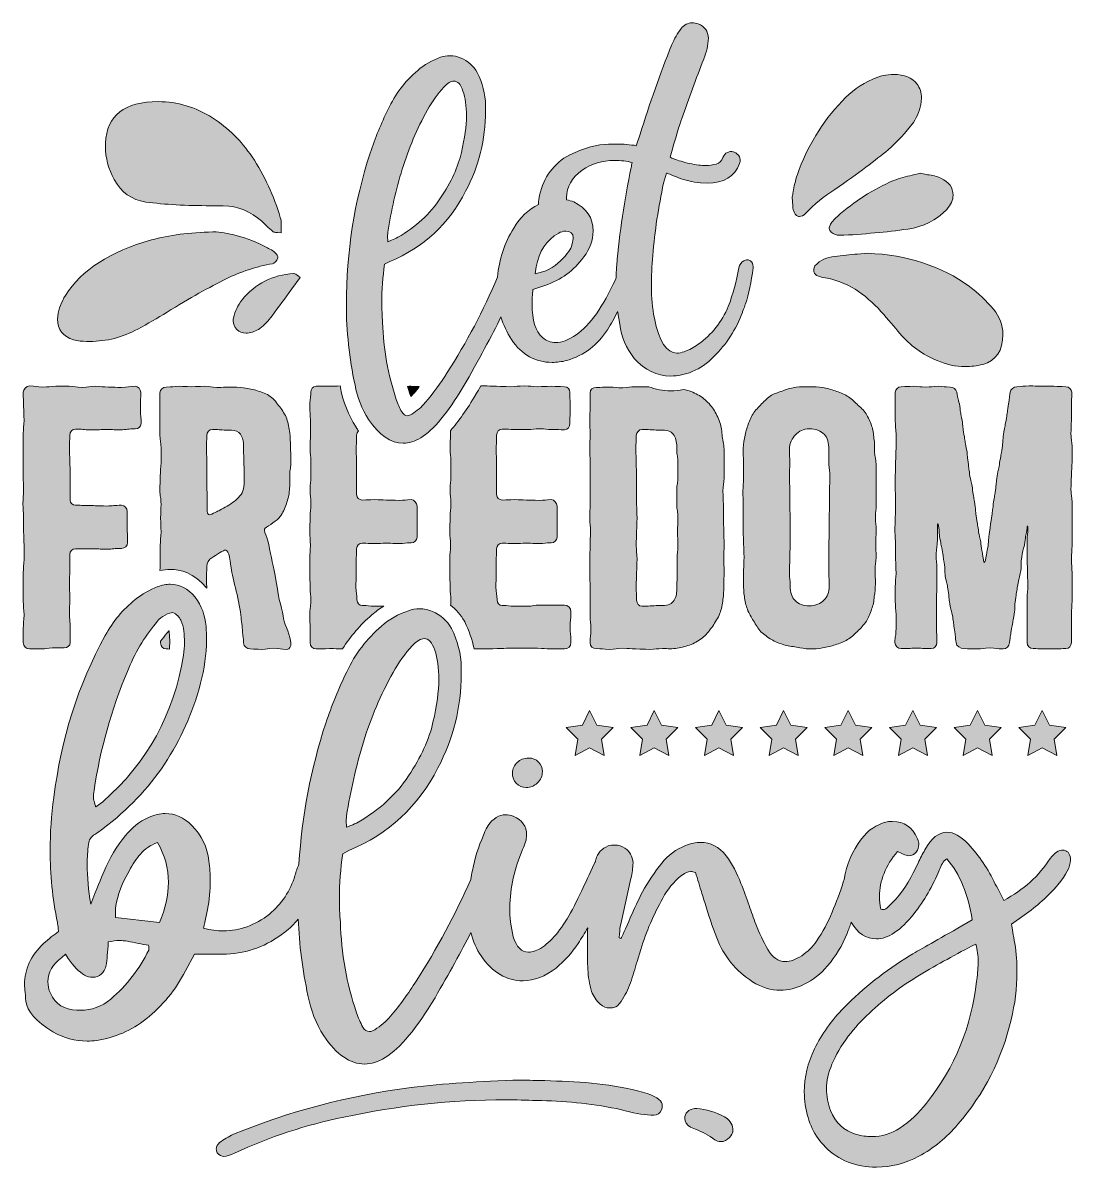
# Model space of a CAD drawing. Header units: inches. Extents: x 99 to 981, y -1021 to -59.
import ezdxf

# ---------------------------------------------------------------- set-up
doc = ezdxf.new("R2010")
doc.units = ezdxf.units.IN
doc.header["$MEASUREMENT"] = 0
doc.layers.add('Layer 1', color=7, linetype='Continuous')

# ---------------------------------------------------------------- blocks, each defined once
blk = doc.blocks.new('block 3')
at = {"layer": 'Layer 1', "true_color": 0x2b568d}
h = blk.add_hatch(color=167, dxfattribs=at)
h.dxf.hatch_style = 2
edge = h.paths.add_edge_path()
edge.add_spline(control_points=[(389.59, -392.33), (398.62, -405.76), (408.32, -412.48), (418.71, -412.48), (423.56, -412.48), (428.47, -410.95), (433.43, -407.91), (444.27, -401.13), (456.17, -386.86), (469.15, -365.08), (482.62, -341.75), (493.2, -322.13), (500.9, -306.21), (502.92, -312.79), (505.8, -319.16), (509.61, -325.3), (518.53, -338.05), (529.93, -344.43), (543.81, -344.43), (547.75, -344.43), (551.93, -343.92), (556.33, -342.9), (570.89, -338.39), (582.23, -329.76), (590.36, -317), (593.52, -312.05), (596.39, -306.97), (598.96, -301.75), (599.03, -302.1), (599.09, -302.45), (599.16, -302.78), (599.16, -302.78), (600.68, -312.43), (600.68, -312.43), (602.15, -322.93), (606.21, -332.47), (612.87, -341.04), (621.67, -350.97), (631.89, -355.94), (643.51, -355.94), (649.72, -355.94), (655.76, -354.7), (661.62, -352.21), (668.4, -349.28), (674.37, -345.16), (679.57, -339.86), (690.4, -329.14), (698.47, -316.66), (703.78, -302.45), (703.78, -302), (704.34, -300.53), (705.47, -298.04), (705.58, -297.82), (705.66, -297.51), (705.72, -297.11), (705.78, -296.72), (706.03, -296.07), (706.48, -295.17), (709.08, -286.93), (711.17, -276.88), (712.75, -265.03), (712.75, -265.03), (712.75, -264.02), (712.75, -264.02), (712.75, -261.65), (712.01, -260.01), (710.55, -259.11), (709.75, -258.55), (708.85, -258.26), (707.84, -258.26), (706.93, -258.26), (705.97, -258.55), (704.96, -259.11), (702.93, -260.01), (701.51, -261.99), (700.73, -265.03), (698.92, -276.1), (695.99, -286.87), (691.92, -297.37), (686.51, -310.35), (678.1, -320.96), (666.7, -329.19), (663.09, -331.79), (659.14, -333.88), (654.85, -335.46), (652.71, -336.25), (650.68, -336.64), (648.76, -336.64), (640.18, -336.64), (633.86, -326.88), (629.8, -307.35), (628.11, -298.66), (627.26, -289.86), (627.26, -280.95), (627.26, -272.14), (627.65, -263.34), (628.45, -254.54), (630.14, -234.11), (633.18, -213.86), (637.59, -193.77), (637.59, -193.77), (639.11, -188.18), (639.11, -188.18), (639.11, -188.18), (640.12, -185.3), (640.12, -185.3), (640.12, -185.3), (640.46, -185.3), (640.46, -185.3), (641.7, -185.98), (644.95, -187.31), (650.2, -189.28), (655.45, -191.26), (661.57, -192.7), (668.56, -193.6), (668.56, -193.6), (674.32, -193.77), (674.32, -193.77), (688.2, -193.77), (697.23, -188.24), (701.41, -177.18), (701.74, -176.28), (701.91, -175.37), (701.91, -174.47), (701.91, -173.45), (701.68, -172.5), (701.24, -171.59), (700.33, -169.79), (698.92, -168.49), (697, -167.7), (696.1, -167.36), (695.2, -167.19), (694.3, -167.19), (693.28, -167.19), (692.26, -167.42), (691.25, -167.87), (689.44, -168.77), (688.14, -170.18), (687.36, -172.1), (686.34, -175.03), (684.48, -176.9), (681.77, -177.69), (679.06, -178.48), (676.07, -178.87), (672.8, -178.87), (670.99, -178.87), (669.13, -178.76), (667.21, -178.53), (661.79, -177.86), (656.83, -176.81), (652.31, -175.4), (647.8, -173.99), (644.7, -172.83), (643, -171.93), (647.74, -155.45), (651.02, -144.62), (652.82, -139.43), (658.69, -122.73), (664.84, -106.08), (671.27, -89.49), (671.27, -89.49), (671.27, -89.15), (671.27, -89.15), (673.75, -83.62), (675.05, -77.87), (675.17, -71.89), (675.05, -66.02), (672.23, -62.01), (666.7, -59.87), (664.9, -59.3), (663.2, -59.02), (661.62, -59.02), (657.9, -59.02), (654.8, -60.6), (652.31, -63.76), (649.15, -67.94), (646.56, -72.45), (644.53, -77.3), (634.48, -102.02), (625.62, -127.13), (617.95, -152.63), (617.95, -152.63), (614.56, -162.28), (614.56, -162.28), (609.83, -161.38), (603.9, -160.93), (596.79, -160.93), (596.79, -160.93), (591.37, -160.93), (591.37, -160.93), (581.78, -161.15), (570.89, -164.14), (558.7, -169.9), (545.16, -177.35), (536.7, -188.69), (533.31, -203.92), (532.75, -206.29), (532.46, -208.66), (532.46, -211.03), (532.46, -211.27), (532.5, -211.5), (532.5, -211.73), (523.68, -216.07), (516.7, -222.64), (511.64, -231.52), (503.88, -244), (499.35, -257.79), (497.94, -272.84), (486.12, -300.81), (472.07, -327.55), (455.78, -353.06), (450.14, -361.86), (443.99, -370.27), (437.33, -378.28), (434.06, -382.01), (430.27, -385.22), (425.99, -387.93), (424.63, -388.83), (423.39, -389.29), (422.26, -389.29), (420.46, -389.29), (418.88, -388.21), (417.52, -386.07), (415.72, -382.79), (414.19, -379.35), (412.95, -375.74), (405.95, -354.75), (402.12, -333.14), (401.44, -310.91), (400.99, -305.27), (400.76, -299.68), (400.76, -294.15), (400.76, -283.43), (401.55, -272.71), (403.13, -261.99), (403.13, -261.99), (407.54, -259.62), (407.54, -259.62), (435.97, -247.77), (457.19, -228.08), (471.18, -200.54), (482.36, -179.44), (487.94, -156.98), (487.94, -133.16), (487.94, -133.16), (487.94, -128.43), (487.94, -128.43), (487.72, -118.72), (485.4, -109.52), (481, -100.83), (477.62, -94.97), (473.1, -90.9), (467.46, -88.64), (464.3, -87.29), (461.14, -86.61), (457.98, -86.61), (455.38, -86.61), (452.79, -87.07), (450.19, -87.97), (442.97, -90.45), (436.54, -94.12), (430.9, -98.97), (420.29, -108.11), (411.99, -119), (406.01, -131.64), (400.26, -143.61), (395.23, -155.91), (390.95, -168.54), (377.63, -209.51), (370.97, -251.83), (370.97, -295.5), (370.97, -318.3), (373.4, -340.93), (378.25, -363.39), (380.17, -373.77), (383.95, -383.42), (389.59, -392.33)], knot_values=[0, 0, 0, 0, 1, 1, 1, 2, 2, 2, 3, 3, 3, 4, 4, 4, 5, 5, 5, 6, 6, 6, 7, 7, 7, 8, 8, 8, 9, 9, 9, 10, 10, 10, 11, 11, 11, 12, 12, 12, 13, 13, 13, 14, 14, 14, 15, 15, 15, 16, 16, 16, 17, 17, 17, 18, 18, 18, 19, 19, 19, 20, 20, 20, 21, 21, 21, 22, 22, 22, 23, 23, 23, 24, 24, 24, 25, 25, 25, 26, 26, 26, 27, 27, 27, 28, 28, 28, 29, 29, 29, 30, 30, 30, 31, 31, 31, 32, 32, 32, 33, 33, 33, 34, 34, 34, 35, 35, 35, 36, 36, 36, 37, 37, 37, 38, 38, 38, 39, 39, 39, 40, 40, 40, 41, 41, 41, 42, 42, 42, 43, 43, 43, 44, 44, 44, 45, 45, 45, 46, 46, 46, 47, 47, 47, 48, 48, 48, 49, 49, 49, 50, 50, 50, 51, 51, 51, 52, 52, 52, 53, 53, 53, 54, 54, 54, 55, 55, 55, 56, 56, 56, 57, 57, 57, 58, 58, 58, 59, 59, 59, 60, 60, 60, 61, 61, 61, 62, 62, 62, 63, 63, 63, 64, 64, 64, 65, 65, 65, 66, 66, 66, 67, 67, 67, 68, 68, 68, 69, 69, 69, 70, 70, 70, 71, 71, 71, 72, 72, 72, 73, 73, 73, 74, 74, 74, 75, 75, 75, 76, 76, 76, 77, 77, 77, 78, 78, 78, 79, 79, 79, 80, 80, 80, 81, 81, 81, 82, 82, 82, 83, 83, 83, 84, 84, 84, 85, 85, 85, 86, 86, 86, 87, 87, 87, 88, 88, 88, 89, 89, 89, 90, 90, 90, 91, 91, 91, 92, 92, 92, 92], degree=3, periodic=1)
edge = h.paths.add_edge_path()
edge.add_spline(control_points=[(530.43, -264.19), (532.8, -251.21), (539.12, -241.73), (549.39, -235.75), (551.2, -234.73), (553.17, -234.17), (555.32, -234.06), (559.49, -234.28), (561.58, -236.14), (561.58, -239.64), (561.58, -240.55), (561.24, -242.58), (560.56, -245.74), (559.89, -248.9), (556.7, -253.35), (551, -259.11), (545.3, -264.86), (538.16, -268.48), (529.59, -269.94), (529.59, -269.94), (530.43, -264.19), (530.43, -264.19)], knot_values=[0, 0, 0, 0, 1, 1, 1, 2, 2, 2, 3, 3, 3, 4, 4, 4, 5, 5, 5, 6, 6, 6, 7, 7, 7, 7], degree=3, periodic=1)
edge = h.paths.add_edge_path()
edge.add_spline(control_points=[(527.72, -283.15), (527.72, -283.15), (537.88, -279.76), (537.88, -279.76), (551.31, -275.25), (562.2, -267.24), (570.55, -255.72), (575.74, -248.84), (578.34, -241.62), (578.34, -234.06), (578.34, -222.88), (572.92, -214.7), (562.09, -209.51), (560.09, -208.73), (558.09, -208.15), (556.09, -207.76), (556.05, -207.15), (555.99, -206.55), (555.99, -205.96), (555.99, -196.93), (560.34, -189.2), (569.03, -182.76), (577.38, -177.35), (586.35, -174.64), (595.94, -174.64), (601.7, -174.64), (606.78, -175.26), (611.18, -176.5), (610.73, -177.97), (610.5, -178.95), (610.5, -179.46), (610.5, -179.97), (610.44, -180.34), (610.33, -180.56), (604.58, -207.76), (600.51, -235.24), (598.14, -263), (598.03, -263.45), (597.97, -263.96), (597.97, -264.53), (597.8, -267.5), (597.67, -270.45), (597.59, -273.38), (597.49, -273.7), (597.39, -274.01), (597.3, -274.34), (586.69, -297.59), (575.63, -313.22), (564.12, -321.24), (557.69, -325.64), (551.93, -327.84), (546.85, -327.84), (542.68, -327.84), (538.95, -326.37), (535.68, -323.44), (529.93, -318.36), (527.05, -308.99), (527.05, -295.34), (527.05, -291.61), (527.27, -287.55), (527.72, -283.15)], knot_values=[0, 0, 0, 0, 1, 1, 1, 2, 2, 2, 3, 3, 3, 4, 4, 4, 5, 5, 5, 6, 6, 6, 7, 7, 7, 8, 8, 8, 9, 9, 9, 10, 10, 10, 11, 11, 11, 12, 12, 12, 13, 13, 13, 14, 14, 14, 15, 15, 15, 16, 16, 16, 17, 17, 17, 18, 18, 18, 19, 19, 19, 20, 20, 20, 20], degree=3, periodic=1)
edge = h.paths.add_edge_path()
edge.add_spline(control_points=[(405.84, -234.9), (408.66, -216.85), (412.7, -199.21), (417.95, -182), (423.19, -164.79), (430.27, -148.18), (439.19, -132.15), (443.03, -125.15), (447.6, -118.78), (452.9, -113.02), (456.06, -109.64), (458.88, -107.94), (461.37, -107.94), (464.52, -107.94), (467.06, -110.74), (468.98, -116.32), (470.9, -121.91), (471.86, -128.88), (471.86, -137.23), (471.86, -145.58), (470.48, -155.79), (467.71, -167.87), (464.95, -179.94), (459.11, -192.72), (450.19, -206.21), (441.28, -219.7), (429.26, -230.73), (414.14, -239.3), (412.56, -240.21), (410.81, -241), (408.89, -241.67), (408.89, -241.67), (405.84, -243.03), (405.84, -243.03), (405.84, -243.03), (405.67, -238.12), (405.67, -238.12), (405.67, -236.99), (405.73, -235.92), (405.84, -234.9)], knot_values=[0, 0, 0, 0, 1, 1, 1, 2, 2, 2, 3, 3, 3, 4, 4, 4, 5, 5, 5, 6, 6, 6, 7, 7, 7, 8, 8, 8, 9, 9, 9, 10, 10, 10, 11, 11, 11, 12, 12, 12, 13, 13, 13, 13], degree=3, periodic=1)
h = blk.add_hatch(color=167, dxfattribs=at)
h.dxf.hatch_style = 2
edge = h.paths.add_edge_path()
edge.add_spline(control_points=[(750.33, -221.53), (750.67, -221.64), (751.11, -221.7), (751.68, -221.7), (753.49, -221.7), (755.18, -220.91), (756.76, -219.33), (764.21, -211.54), (772.44, -204.77), (781.48, -199.02), (801.22, -185.25), (816.12, -174.19), (826.16, -165.84), (834.06, -158.95), (841.17, -151.22), (847.49, -142.64), (850.99, -137.46), (853.19, -131.7), (854.1, -125.38), (854.1, -125.38), (854.26, -122.16), (854.26, -122.16), (854.26, -117.65), (853.02, -113.76), (850.54, -110.48), (846.25, -105.06), (839.76, -102.36), (831.08, -102.36), (824.87, -102.36), (818.94, -103.71), (813.3, -106.42), (803.48, -110.71), (794.9, -116.8), (787.57, -124.7), (770.64, -142.64), (758.11, -163.24), (749.99, -186.49), (748.3, -191.79), (747.11, -196.64), (746.43, -201.05), (746.21, -202.74), (745.93, -204.15), (745.59, -205.28), (745.93, -211.49), (746.21, -215.04), (746.43, -215.94), (747.45, -219.22), (748.75, -221.08), (750.33, -221.53)], knot_values=[0, 0, 0, 0, 1, 1, 1, 2, 2, 2, 3, 3, 3, 4, 4, 4, 5, 5, 5, 6, 6, 6, 7, 7, 7, 8, 8, 8, 9, 9, 9, 10, 10, 10, 11, 11, 11, 12, 12, 12, 13, 13, 13, 14, 14, 14, 15, 15, 15, 16, 16, 16, 16], degree=3, periodic=1)
h = blk.add_hatch(color=167, dxfattribs=at)
h.dxf.hatch_style = 2
edge = h.paths.add_edge_path()
edge.add_spline(control_points=[(202.37, -209.68), (218.39, -211.71), (236.56, -212.73), (256.88, -212.73), (256.88, -212.73), (267.54, -212.73), (267.54, -212.73), (279.84, -213.18), (290.62, -217.52), (299.87, -225.76), (299.87, -225.76), (303.94, -229.65), (303.94, -229.65), (305.74, -231.35), (307.6, -232.99), (309.52, -234.56), (310.2, -235.02), (311.16, -235.24), (312.4, -235.24), (312.4, -235.24), (313.08, -235.24), (313.08, -235.24), (313.08, -235.24), (316.13, -235.41), (316.13, -235.41), (316.13, -235.41), (316.29, -228.81), (316.29, -228.81), (316.29, -226.55), (316.01, -224.47), (315.45, -222.54), (310.03, -204.38), (302.13, -187.39), (291.75, -171.59), (282.83, -158.39), (271.77, -147.5), (258.57, -138.92), (244.24, -129.78), (229.06, -125.21), (213.03, -125.21), (184.48, -125.21), (169.64, -136.83), (168.51, -160.08), (168.51, -160.08), (168.51, -162.62), (168.51, -162.62), (168.51, -172.55), (170.99, -181.92), (175.96, -190.72), (181.72, -201.44), (190.52, -207.76), (202.37, -209.68)], knot_values=[0, 0, 0, 0, 1, 1, 1, 2, 2, 2, 3, 3, 3, 4, 4, 4, 5, 5, 5, 6, 6, 6, 7, 7, 7, 8, 8, 8, 9, 9, 9, 10, 10, 10, 11, 11, 11, 12, 12, 12, 13, 13, 13, 14, 14, 14, 15, 15, 15, 16, 16, 16, 17, 17, 17, 17], degree=3, periodic=1)
h = blk.add_hatch(color=167, dxfattribs=at)
h.dxf.hatch_style = 2
edge = h.paths.add_edge_path()
edge.add_spline(control_points=[(846.48, -187.17), (841.17, -188.18), (835.92, -189.65), (830.74, -191.57), (813.47, -199.02), (797.78, -209.06), (783.67, -221.7), (782.21, -222.94), (780.91, -224.24), (779.78, -225.59), (778.65, -226.95), (777.86, -228.13), (777.41, -229.15), (776.96, -230.16), (776.73, -230.9), (776.73, -231.35), (776.73, -232.25), (777.1, -233.18), (777.84, -234.14), (778.57, -235.1), (779.67, -235.92), (781.14, -236.59), (782.6, -237.27), (784.01, -237.61), (785.37, -237.61), (795.3, -237.27), (805.23, -236.59), (815.16, -235.58), (824.41, -234.79), (833.67, -233.72), (842.92, -232.36), (855.68, -230.45), (866.56, -224.91), (875.59, -215.77), (879.09, -211.94), (880.84, -207.99), (880.84, -203.92), (880.84, -197.61), (877.4, -192.81), (870.52, -189.53), (867.13, -188.07), (863.41, -187.11), (859.34, -186.66), (859.34, -186.66), (853.42, -185.47), (853.42, -185.47), (853.42, -185.47), (846.48, -187.17), (846.48, -187.17)], knot_values=[0, 0, 0, 0, 1, 1, 1, 2, 2, 2, 3, 3, 3, 4, 4, 4, 5, 5, 5, 6, 6, 6, 7, 7, 7, 8, 8, 8, 9, 9, 9, 10, 10, 10, 11, 11, 11, 12, 12, 12, 13, 13, 13, 14, 14, 14, 15, 15, 15, 16, 16, 16, 16], degree=3, periodic=1)
h = blk.add_hatch(color=167, dxfattribs=at)
h.dxf.hatch_style = 2
edge = h.paths.add_edge_path()
edge.add_spline(control_points=[(141.6, -325.47), (145.32, -326.37), (148.99, -326.82), (152.6, -326.82), (152.6, -326.82), (155.31, -326.82), (155.31, -326.82), (169.53, -326.82), (182.96, -323.38), (195.6, -316.5), (203.95, -311.98), (212.19, -307.24), (220.31, -302.28), (239.5, -290.43), (256.03, -281.06), (269.91, -274.18), (282.1, -268.19), (295.08, -263.96), (308.85, -261.48), (310.65, -261.14), (312.17, -259.51), (313.42, -256.57), (313.42, -256.57), (313.42, -256.23), (313.42, -256.23), (313.42, -255.78), (313.19, -255.16), (312.74, -254.37), (311.61, -252.23), (309.19, -250.31), (305.46, -248.61), (305.46, -248.61), (304.61, -248.11), (304.61, -248.11), (295.7, -243.48), (287.23, -240.09), (279.22, -237.95), (271.21, -235.81), (264.66, -234.73), (259.59, -234.73), (259.59, -234.73), (258.74, -234.73), (258.74, -234.73), (239.21, -235.19), (222.01, -237.44), (207.11, -241.5), (172.69, -251.1), (148.59, -266.67), (134.83, -288.23), (131.55, -293.53), (129.41, -299.29), (128.39, -305.49), (128.39, -305.49), (128.22, -308.2), (128.22, -308.2), (128.22, -316.78), (132.68, -322.53), (141.6, -325.47)], knot_values=[0, 0, 0, 0, 1, 1, 1, 2, 2, 2, 3, 3, 3, 4, 4, 4, 5, 5, 5, 6, 6, 6, 7, 7, 7, 8, 8, 8, 9, 9, 9, 10, 10, 10, 11, 11, 11, 12, 12, 12, 13, 13, 13, 14, 14, 14, 15, 15, 15, 16, 16, 16, 17, 17, 17, 18, 18, 18, 19, 19, 19, 19], degree=3, periodic=1)
h = blk.add_hatch(color=167, dxfattribs=at)
h.dxf.hatch_style = 2
edge = h.paths.add_edge_path()
edge.add_spline(control_points=[(800.6, -253.35), (794.17, -253.81), (787.68, -254.48), (781.14, -255.39), (774.81, -255.84), (769.34, -258.43), (764.72, -263.17), (764.04, -264.3), (763.7, -265.49), (763.7, -266.73), (763.7, -268.99), (764.55, -270.51), (766.24, -271.3), (766.24, -271.3), (766.41, -271.3), (766.41, -271.3), (768.1, -272.09), (769.79, -272.65), (771.49, -272.99), (781.53, -274.57), (790.53, -277.9), (798.49, -282.98), (806.44, -288.06), (813.69, -294.26), (820.24, -301.6), (826.45, -308.6), (831.69, -314.8), (835.98, -320.22), (844.67, -330.26), (855.17, -337.82), (867.47, -342.9), (875.14, -346.29), (882.99, -347.98), (891, -347.98), (895.85, -347.98), (900.76, -347.36), (905.73, -346.12), (917.01, -342.96), (922.66, -334.55), (922.66, -320.9), (922.66, -313.11), (920.06, -306.06), (914.87, -299.74), (908.77, -292.63), (902, -286.25), (894.55, -280.61), (871.08, -263.45), (842.53, -254.14), (808.9, -252.68), (808.9, -252.68), (800.6, -253.35), (800.6, -253.35)], knot_values=[0, 0, 0, 0, 1, 1, 1, 2, 2, 2, 3, 3, 3, 4, 4, 4, 5, 5, 5, 6, 6, 6, 7, 7, 7, 8, 8, 8, 9, 9, 9, 10, 10, 10, 11, 11, 11, 12, 12, 12, 13, 13, 13, 14, 14, 14, 15, 15, 15, 16, 16, 16, 17, 17, 17, 17], degree=3, periodic=1)
h = blk.add_hatch(color=167, dxfattribs=at)
h.dxf.hatch_style = 2
edge = h.paths.add_edge_path()
edge.add_spline(control_points=[(283.28, -291.95), (279.9, -296.35), (277.53, -301.37), (276.17, -307.02), (275.95, -307.92), (275.83, -308.77), (275.83, -309.55), (275.83, -312.15), (276.85, -314.52), (278.88, -316.66), (280.91, -318.81), (283.51, -319.88), (286.67, -319.88), (286.67, -319.88), (288.02, -319.88), (288.02, -319.88), (291.75, -319.32), (295.13, -318.02), (298.18, -315.99), (302.13, -312.94), (305.57, -309.39), (308.51, -305.32), (314.03, -297.99), (319.57, -290.43), (325.1, -282.64), (325.1, -282.64), (332.04, -272.99), (332.04, -272.99), (330.12, -271.41), (328.9, -270.48), (328.4, -270.2), (327.89, -269.92), (327.41, -269.77), (326.96, -269.77), (326.96, -269.77), (326.62, -269.77), (326.62, -269.77), (308.9, -270.9), (294.46, -278.3), (283.28, -291.95)], knot_values=[0, 0, 0, 0, 1, 1, 1, 2, 2, 2, 3, 3, 3, 4, 4, 4, 5, 5, 5, 6, 6, 6, 7, 7, 7, 8, 8, 8, 9, 9, 9, 10, 10, 10, 11, 11, 11, 12, 12, 12, 13, 13, 13, 13], degree=3, periodic=1)
h = blk.add_hatch(color=167, dxfattribs=at)
h.dxf.hatch_style = 2
edge = h.paths.add_edge_path()
edge.add_spline(control_points=[(974.29, -754.58), (974.29, -754.58), (973.1, -754.38), (973.1, -754.38), (969.65, -754.38), (966.07, -756.77), (962.36, -761.54), (952.95, -776.25), (939.96, -787.98), (923.4, -796.73), (921.54, -792.62), (919.15, -788.05), (916.24, -783.01), (910.4, -770.55), (902.85, -759.29), (893.58, -749.21), (887.21, -742.72), (881.25, -739.47), (875.68, -739.47), (868.79, -739.47), (862.63, -744.38), (857.19, -754.18), (855.07, -757.76), (853.15, -761.47), (851.43, -765.32), (851.43, -765.32), (847.25, -773.67), (847.25, -773.67), (842.08, -784.4), (835.19, -793.81), (826.58, -801.9), (824.85, -803.62), (823.4, -804.48), (822.2, -804.48), (821.54, -804.48), (820.81, -804.35), (820.02, -804.08), (819.35, -800.5), (819.02, -796.99), (819.02, -793.55), (819.02, -780.16), (824.06, -767.5), (834.13, -755.57), (835.72, -756.37), (837.34, -757.17), (839, -757.96), (840.66, -758.76), (842.22, -759.15), (843.68, -759.15), (845.93, -759.15), (847.98, -758.16), (849.84, -756.17), (851.29, -754.18), (852.02, -752.06), (852.02, -749.81), (852.02, -748.35), (851.69, -746.76), (851.03, -745.04), (846.79, -735.23), (839.76, -730.33), (829.96, -730.33), (828.5, -730.33), (826.97, -730.46), (825.38, -730.72), (816.37, -732.85), (809.21, -737.62), (803.91, -745.04), (795.81, -755.38), (791.02, -766.73), (789.44, -779.05), (789.44, -779.05), (788.6, -781.42), (788.6, -781.42), (785.82, -789.9), (782.67, -798.35), (779.16, -806.77), (775.65, -815.18), (771.31, -823.24), (766.14, -830.92), (762.82, -835.83), (758.65, -839.94), (753.61, -843.25), (748.58, -846.56), (744, -848.22), (739.9, -848.22), (733.93, -848.22), (729.03, -844.81), (725.19, -837.98), (721.34, -831.15), (717.96, -824.1), (715.05, -816.81), (713.06, -811.64), (711.2, -806.4), (709.48, -801.1), (707.36, -794.74), (705.04, -788.51), (702.52, -782.41), (699.34, -774.06), (695.23, -766.31), (690.2, -759.15), (684.1, -751.73), (676.94, -748.02), (668.73, -748.02), (664.75, -748.02), (660.51, -748.88), (656, -750.6), (647.92, -753.79), (641.29, -758.69), (636.12, -765.32), (630.03, -773), (624.59, -781.09), (619.82, -789.57), (616.24, -796.46), (612.93, -803.49), (609.88, -810.64), (605.51, -821.12), (602.79, -827.14), (601.73, -828.74), (601.73, -828.74), (600.34, -828.34), (600.34, -828.34), (600.34, -828.34), (600.54, -824.76), (600.54, -824.76), (600.67, -822.11), (601, -819.46), (601.53, -816.81), (601.53, -816.81), (610.08, -778.24), (610.08, -778.24), (611.14, -773.87), (611.73, -769.49), (611.87, -765.12), (611.47, -759.55), (609.21, -755.44), (605.11, -752.79), (602.46, -751.07), (599.61, -750.21), (596.56, -750.21), (594.84, -750.21), (592.98, -750.47), (590.99, -751), (585.56, -753.12), (582.11, -756.97), (580.66, -762.53), (580.5, -763.05), (580.37, -763.56), (580.23, -764.07), (580.11, -764.36), (579.98, -764.62), (579.86, -764.92), (579.73, -765.32), (579.53, -765.65), (579.26, -765.91), (571.44, -783.14), (565.35, -795.93), (560.97, -804.28), (552.89, -819.52), (544.47, -830.13), (535.72, -836.09), (531.35, -838.87), (527.44, -840.27), (523.99, -840.27), (518.16, -840.27), (513.92, -835.96), (511.27, -827.34), (509.28, -819.26), (508.29, -811.04), (508.29, -802.69), (508.69, -785.99), (512.26, -769.76), (519.03, -753.98), (521.28, -749.61), (522.41, -745.5), (522.41, -741.66), (522.41, -734.5), (518.69, -729.27), (511.27, -725.95), (509.02, -725.16), (506.83, -724.76), (504.71, -724.76), (499.14, -724.76), (494.24, -727.81), (490, -733.91), (487.88, -737.75), (486.62, -740.4), (486.22, -741.86), (481.98, -751.67), (478.87, -761.54), (476.88, -771.48), (476.34, -774.15), (475.88, -776.67), (475.46, -779.11), (462.4, -808.77), (447.18, -837.25), (429.76, -864.52), (423.13, -874.86), (415.91, -884.73), (408.09, -894.14), (404.25, -898.52), (399.81, -902.29), (394.77, -905.47), (393.18, -906.53), (391.72, -907.06), (390.4, -907.06), (388.28, -907.06), (386.42, -905.8), (384.83, -903.29), (382.71, -899.44), (380.92, -895.4), (379.46, -891.16), (371.24, -866.51), (366.74, -841.13), (365.95, -815.02), (365.41, -808.39), (365.15, -801.83), (365.15, -795.34), (365.15, -782.75), (366.08, -770.16), (367.93, -757.56), (367.93, -757.56), (373.1, -754.78), (373.1, -754.78), (406.5, -740.86), (431.42, -717.74), (447.85, -685.4), (460.97, -660.62), (467.53, -634.24), (467.53, -606.27), (467.53, -606.27), (467.53, -600.71), (467.53, -600.71), (467.27, -589.31), (464.55, -578.51), (459.38, -568.3), (455.41, -561.41), (450.11, -556.64), (443.48, -553.99), (439.77, -552.4), (436.06, -551.6), (432.35, -551.6), (429.3, -551.6), (426.25, -552.13), (423.2, -553.19), (414.72, -556.11), (407.16, -560.42), (400.54, -566.11), (388.08, -576.85), (378.34, -589.64), (371.31, -604.48), (364.55, -618.53), (358.66, -632.98), (353.62, -647.82), (341.13, -686.24), (333.64, -725.67), (331.13, -766.12), (329.86, -769.29), (328.71, -772.52), (327.77, -775.85), (323.8, -788.84), (316.64, -799.64), (306.3, -808.26), (294.38, -817.67), (281.52, -822.37), (267.74, -822.37), (262.3, -822.37), (256.73, -821.65), (251.04, -820.19), (251.3, -818.47), (251.63, -816.81), (252.03, -815.22), (252.03, -815.22), (254.22, -804.48), (254.22, -804.48), (255.81, -796.4), (256.6, -788.38), (256.6, -780.43), (256.6, -774.73), (256.21, -769.09), (255.41, -763.53), (254.09, -752), (249.31, -742.06), (241.1, -733.71), (234.34, -727.08), (226.91, -723.77), (218.83, -723.77), (214.32, -723.77), (209.62, -724.83), (204.72, -726.95), (197.03, -730.53), (190.6, -735.63), (185.43, -742.25), (177.88, -751.4), (171.85, -761.41), (167.34, -772.27), (164.95, -777.97), (161.24, -787.19), (156.21, -799.91), (154.22, -788.11), (153.22, -776.98), (153.22, -766.51), (153.22, -760.68), (153.55, -755.05), (154.22, -749.61), (154.62, -746.03), (156.41, -743.25), (159.59, -741.26), (161.97, -739.8), (164.29, -738.15), (166.54, -736.29), (166.54, -736.29), (166.74, -736.29), (166.74, -736.29), (207.96, -704.88), (235.2, -664.19), (248.45, -614.22), (251.76, -602.17), (253.42, -589.97), (253.42, -577.64), (253.42, -573.94), (253.29, -570.16), (253.03, -566.31), (252.36, -557.3), (249.31, -549.15), (243.88, -541.86), (237.92, -534.57), (230.96, -530.93), (223, -530.93), (219.69, -530.93), (216.18, -531.59), (212.47, -532.91), (205.71, -535.7), (199.41, -539.34), (193.58, -543.85), (183.11, -552.2), (174.7, -562.27), (168.33, -574.07), (145.54, -615.42), (131.16, -660.81), (125.19, -710.25), (123.07, -725.09), (122.01, -739.87), (122.01, -754.58), (122.01, -774.86), (124.07, -795.14), (128.17, -815.42), (128.44, -816.88), (128.64, -818.47), (128.77, -820.19), (128.77, -820.19), (129.17, -822.77), (129.17, -822.77), (125.19, -825.69), (120.95, -829.07), (116.45, -832.91), (105.84, -843.25), (100.54, -854.71), (100.54, -867.3), (100.54, -868.89), (100.94, -873.73), (101.74, -881.82), (102.53, -889.9), (110.08, -898.38), (124.4, -907.26), (133.54, -912.43), (143.09, -915.02), (153.03, -915.02), (155.68, -915.02), (158.39, -914.82), (161.18, -914.42), (176.55, -912.16), (190.33, -906.2), (202.53, -896.53), (216.58, -885.39), (227.64, -871.88), (235.73, -855.97), (235.73, -855.97), (243.28, -841.86), (243.28, -841.86), (246.33, -841.86), (249.31, -841.92), (252.23, -842.05), (252.23, -842.05), (258.39, -842.05), (258.39, -842.05), (258.39, -842.05), (270.32, -841.86), (270.32, -841.86), (287.95, -841.19), (304.22, -835.1), (319.13, -823.57), (323.35, -820.3), (327.11, -816.55), (330.51, -812.43), (331.4, -833.96), (334.11, -855.37), (338.71, -876.65), (340.96, -888.84), (345.4, -900.17), (352.03, -910.64), (362.63, -926.41), (374.03, -934.3), (386.22, -934.3), (391.92, -934.3), (397.69, -932.51), (403.52, -928.93), (416.24, -920.98), (430.23, -904.21), (445.47, -878.63), (457.47, -857.84), (467.51, -839.58), (475.61, -823.8), (477.46, -831.28), (480.32, -837.85), (484.23, -843.45), (493.78, -857.36), (505.51, -864.32), (519.42, -864.32), (528.83, -864.32), (538.11, -860.74), (547.25, -853.59), (554.41, -847.62), (560.57, -840.73), (565.74, -832.91), (568.55, -828.63), (571.23, -824.27), (573.81, -819.87), (573.62, -825.34), (573.5, -830.81), (573.5, -836.29), (573.5, -842.39), (573.63, -848.55), (573.9, -854.78), (574.16, -861.01), (575.22, -867.17), (577.08, -873.27), (578.54, -877.37), (580.92, -880.95), (584.23, -884), (586.75, -886.12), (589.4, -887.18), (592.19, -887.18), (592.71, -887.18), (593.94, -887.05), (595.86, -886.79), (597.78, -886.52), (599.81, -884.8), (601.93, -881.62), (605.24, -876.71), (607.82, -871.55), (609.68, -866.11), (611.8, -860.15), (613.66, -854.18), (615.25, -848.22), (615.25, -848.22), (618.43, -838.08), (618.43, -838.08), (622.93, -822.97), (629.1, -808.59), (636.92, -794.94), (640.76, -787.38), (645.99, -781.02), (652.62, -775.85), (652.62, -775.85), (653.22, -775.46), (653.22, -775.46), (655.61, -773.47), (657.99, -772.47), (660.38, -772.47), (661.57, -772.47), (662.89, -772.74), (664.35, -773.27), (665.15, -775.65), (666.47, -780.03), (668.33, -786.39), (669.65, -790.37), (670.91, -794.41), (672.11, -798.52), (675.15, -808.59), (678.53, -818.47), (682.24, -828.14), (688.08, -843.65), (698.08, -855.97), (712.26, -865.12), (719.95, -869.89), (727.77, -872.27), (735.72, -872.27), (742.22, -872.27), (748.85, -870.62), (755.6, -867.3), (763.16, -863.73), (769.65, -858.62), (775.09, -852), (782.24, -843.78), (787.81, -834.63), (791.79, -824.56), (792.99, -821.32), (794.14, -818.22), (795.26, -815.18), (800.62, -824.45), (807.67, -829.13), (816.44, -829.13), (826.24, -829.13), (836.78, -822.04), (848.05, -807.86), (856.53, -796.99), (863.69, -784.67), (869.52, -770.88), (870.18, -769.03), (870.94, -767.3), (871.8, -765.71), (872.67, -764.12), (873.96, -762.8), (875.68, -761.74), (886.55, -774.59), (893.64, -791.69), (896.95, -813.03), (896.95, -813.03), (884.83, -820.19), (884.83, -820.19), (864.95, -831.32), (851.36, -839.07), (844.07, -843.45), (823.92, -855.77), (805.57, -870.35), (789, -887.18), (778.93, -897.25), (770.71, -908.72), (764.35, -921.58), (758.65, -933.24), (755.8, -945.3), (755.8, -957.76), (755.8, -961.34), (756.07, -964.98), (756.6, -968.69), (758.85, -983.4), (764.49, -995.2), (773.5, -1004.08), (784.63, -1015.34), (798.94, -1020.98), (816.44, -1020.98), (829.03, -1020.98), (840.89, -1017.93), (852.02, -1011.83), (864.61, -1005.08), (875.55, -996.13), (884.83, -985), (906.96, -959.41), (921.87, -930.13), (929.56, -897.12), (932.87, -883.87), (934.53, -870.55), (934.53, -857.16), (934.53, -849.21), (933.93, -841.19), (932.74, -833.11), (931.41, -825.95), (930.48, -820.52), (929.95, -816.81), (929.95, -816.81), (940.69, -809.05), (940.69, -809.05), (951.16, -801.77), (960.57, -793.28), (968.92, -783.61), (975.94, -775.26), (979.46, -768.37), (979.46, -762.93), (979.46, -758.16), (977.73, -755.38), (974.29, -754.58)], knot_values=[0, 0, 0, 0, 1, 1, 1, 2, 2, 2, 3, 3, 3, 4, 4, 4, 5, 5, 5, 6, 6, 6, 7, 7, 7, 8, 8, 8, 9, 9, 9, 10, 10, 10, 11, 11, 11, 12, 12, 12, 13, 13, 13, 14, 14, 14, 15, 15, 15, 16, 16, 16, 17, 17, 17, 18, 18, 18, 19, 19, 19, 20, 20, 20, 21, 21, 21, 22, 22, 22, 23, 23, 23, 24, 24, 24, 25, 25, 25, 26, 26, 26, 27, 27, 27, 28, 28, 28, 29, 29, 29, 30, 30, 30, 31, 31, 31, 32, 32, 32, 33, 33, 33, 34, 34, 34, 35, 35, 35, 36, 36, 36, 37, 37, 37, 38, 38, 38, 39, 39, 39, 40, 40, 40, 41, 41, 41, 42, 42, 42, 43, 43, 43, 44, 44, 44, 45, 45, 45, 46, 46, 46, 47, 47, 47, 48, 48, 48, 49, 49, 49, 50, 50, 50, 51, 51, 51, 52, 52, 52, 53, 53, 53, 54, 54, 54, 55, 55, 55, 56, 56, 56, 57, 57, 57, 58, 58, 58, 59, 59, 59, 60, 60, 60, 61, 61, 61, 62, 62, 62, 63, 63, 63, 64, 64, 64, 65, 65, 65, 66, 66, 66, 67, 67, 67, 68, 68, 68, 69, 69, 69, 70, 70, 70, 71, 71, 71, 72, 72, 72, 73, 73, 73, 74, 74, 74, 75, 75, 75, 76, 76, 76, 77, 77, 77, 78, 78, 78, 79, 79, 79, 80, 80, 80, 81, 81, 81, 82, 82, 82, 83, 83, 83, 84, 84, 84, 85, 85, 85, 86, 86, 86, 87, 87, 87, 88, 88, 88, 89, 89, 89, 90, 90, 90, 91, 91, 91, 92, 92, 92, 93, 93, 93, 94, 94, 94, 95, 95, 95, 96, 96, 96, 97, 97, 97, 98, 98, 98, 99, 99, 99, 100, 100, 100, 101, 101, 101, 102, 102, 102, 103, 103, 103, 104, 104, 104, 105, 105, 105, 106, 106, 106, 107, 107, 107, 108, 108, 108, 109, 109, 109, 110, 110, 110, 111, 111, 111, 112, 112, 112, 113, 113, 113, 114, 114, 114, 115, 115, 115, 116, 116, 116, 117, 117, 117, 118, 118, 118, 119, 119, 119, 120, 120, 120, 121, 121, 121, 122, 122, 122, 123, 123, 123, 124, 124, 124, 125, 125, 125, 126, 126, 126, 127, 127, 127, 128, 128, 128, 129, 129, 129, 130, 130, 130, 131, 131, 131, 132, 132, 132, 133, 133, 133, 134, 134, 134, 135, 135, 135, 136, 136, 136, 137, 137, 137, 138, 138, 138, 139, 139, 139, 140, 140, 140, 141, 141, 141, 142, 142, 142, 143, 143, 143, 144, 144, 144, 145, 145, 145, 146, 146, 146, 147, 147, 147, 148, 148, 148, 149, 149, 149, 150, 150, 150, 151, 151, 151, 152, 152, 152, 153, 153, 153, 154, 154, 154, 155, 155, 155, 156, 156, 156, 157, 157, 157, 158, 158, 158, 159, 159, 159, 160, 160, 160, 161, 161, 161, 162, 162, 162, 163, 163, 163, 164, 164, 164, 165, 165, 165, 166, 166, 166, 167, 167, 167, 168, 168, 168, 169, 169, 169, 170, 170, 170, 171, 171, 171, 172, 172, 172, 173, 173, 173, 174, 174, 174, 175, 175, 175, 176, 176, 176, 177, 177, 177, 178, 178, 178, 179, 179, 179, 180, 180, 180, 181, 181, 181, 182, 182, 182, 183, 183, 183, 184, 184, 184, 185, 185, 185, 186, 186, 186, 187, 187, 187, 188, 188, 188, 189, 189, 189, 190, 190, 190, 190], degree=3, periodic=1)
edge = h.paths.add_edge_path()
edge.add_spline(control_points=[(371.12, -725.75), (374.43, -704.55), (379.17, -683.84), (385.33, -663.63), (391.49, -643.42), (399.81, -623.9), (410.28, -605.08), (414.78, -596.86), (420.15, -589.37), (426.38, -582.61), (430.09, -578.64), (433.41, -576.65), (436.32, -576.65), (440.03, -576.65), (443.01, -579.93), (445.27, -586.49), (447.52, -593.05), (448.65, -601.24), (448.65, -611.04), (448.65, -620.85), (447.02, -632.85), (443.78, -647.03), (440.53, -661.21), (433.67, -676.22), (423.2, -692.06), (412.73, -707.9), (398.61, -720.85), (380.86, -730.92), (379, -731.98), (376.95, -732.91), (374.69, -733.71), (374.69, -733.71), (371.12, -735.3), (371.12, -735.3), (371.12, -735.3), (370.92, -729.53), (370.92, -729.53), (370.92, -728.21), (370.98, -726.95), (371.12, -725.75)], knot_values=[0, 0, 0, 0, 1, 1, 1, 2, 2, 2, 3, 3, 3, 4, 4, 4, 5, 5, 5, 6, 6, 6, 7, 7, 7, 8, 8, 8, 9, 9, 9, 10, 10, 10, 11, 11, 11, 12, 12, 12, 13, 13, 13, 13], degree=3, periodic=1)
edge = h.paths.add_edge_path()
edge.add_spline(control_points=[(158.99, -704.28), (164.16, -669.69), (173.5, -636.36), (187.02, -604.28), (193.12, -588.91), (201, -575.53), (210.68, -564.13), (214.12, -559.09), (218.9, -555.91), (224.99, -554.58), (228.31, -556.17), (230.63, -558.4), (231.95, -561.24), (233.27, -564.09), (234.1, -567.11), (234.44, -570.29), (234.77, -573.47), (234.93, -576.59), (234.93, -579.63), (234.93, -583.35), (234.67, -586.99), (234.14, -590.57), (226.32, -639.74), (203.72, -680.82), (166.35, -713.83), (166.35, -713.83), (162.37, -716.81), (162.37, -716.81), (162.37, -716.81), (160.38, -718.2), (160.38, -718.2), (160.25, -717.94), (160.18, -717.6), (160.18, -717.21), (159.52, -715.09), (159.06, -713.56), (158.79, -712.63), (158.53, -711.71), (158.39, -710.84), (158.39, -710.05), (158.39, -708.46), (158.59, -706.54), (158.99, -704.28)], knot_values=[0, 0, 0, 0, 1, 1, 1, 2, 2, 2, 3, 3, 3, 4, 4, 4, 5, 5, 5, 6, 6, 6, 7, 7, 7, 8, 8, 8, 9, 9, 9, 10, 10, 10, 11, 11, 11, 12, 12, 12, 13, 13, 13, 14, 14, 14, 14], degree=3, periodic=1)
edge = h.paths.add_edge_path()
edge.add_spline(control_points=[(204.91, -838.48), (197.09, -854.38), (186.43, -868.17), (172.91, -879.83), (165.35, -886.06), (156.8, -889.17), (147.26, -889.17), (147.26, -889.17), (144.48, -889.17), (144.48, -889.17), (134.01, -888.77), (126.59, -884), (122.21, -874.86), (120.89, -871.55), (120.22, -868.3), (120.22, -865.12), (120.22, -857.3), (124.13, -850.47), (131.95, -844.64), (131.95, -844.64), (134.94, -842.05), (134.94, -842.05), (134.94, -842.05), (137.32, -845.63), (137.32, -845.63), (141.56, -852), (146.13, -856.64), (151.04, -859.55), (153.29, -860.74), (155.48, -861.34), (157.6, -861.34), (163.69, -861.34), (167.54, -857.96), (169.13, -851.2), (169.79, -846.83), (170.39, -840.33), (170.92, -831.72), (174.23, -830.92), (177.41, -830.52), (180.46, -830.52), (184.17, -830.52), (189.41, -831.32), (196.17, -832.91), (199.08, -833.57), (201.93, -834.1), (204.72, -834.5), (204.98, -835.83), (205.11, -836.82), (205.11, -837.48), (205.11, -837.88), (205.05, -838.21), (204.91, -838.48)], knot_values=[0, 0, 0, 0, 1, 1, 1, 2, 2, 2, 3, 3, 3, 4, 4, 4, 5, 5, 5, 6, 6, 6, 7, 7, 7, 8, 8, 8, 9, 9, 9, 10, 10, 10, 11, 11, 11, 12, 12, 12, 13, 13, 13, 14, 14, 14, 15, 15, 15, 16, 16, 16, 17, 17, 17, 17], degree=3, periodic=1)
edge = h.paths.add_edge_path()
edge.add_spline(control_points=[(213.86, -815.42), (213.86, -815.42), (211.47, -815.02), (211.47, -815.02), (211.47, -815.02), (177.08, -811.24), (177.08, -811.24), (176.95, -809.92), (176.88, -808.52), (176.88, -807.07), (176.88, -797.26), (180.79, -785.4), (188.61, -771.48), (191.26, -766.58), (194.38, -762), (197.96, -757.76), (201.53, -753.52), (206.31, -750.28), (212.27, -748.02), (218.37, -758.63), (221.42, -769.82), (221.42, -781.62), (221.42, -792.35), (218.9, -803.62), (213.86, -815.42)], knot_values=[0, 0, 0, 0, 1, 1, 1, 2, 2, 2, 3, 3, 3, 4, 4, 4, 5, 5, 5, 6, 6, 6, 7, 7, 7, 8, 8, 8, 8], degree=3, periodic=1)
edge = h.paths.add_edge_path()
edge.add_spline(control_points=[(900.73, -863.53), (900.73, -863.53), (900.53, -864.52), (900.53, -864.52), (896.42, -902.82), (882.37, -937.08), (858.39, -967.3), (852.16, -975.52), (844.73, -982.48), (836.12, -988.18), (828.7, -992.95), (820.81, -995.33), (812.46, -995.33), (808.22, -995.33), (803.91, -994.74), (799.54, -993.54), (789.07, -990.23), (781.85, -983.54), (777.87, -973.46), (775.62, -967.37), (774.49, -961.27), (774.49, -955.17), (774.49, -942.18), (780.59, -927.41), (792.78, -910.84), (798.08, -903.95), (803.98, -897.52), (810.48, -891.56), (823.33, -879.36), (837.34, -868.73), (852.52, -859.65), (867.7, -850.57), (883.5, -841.86), (899.94, -833.51), (901.26, -838.54), (901.92, -843.38), (901.92, -848.02), (901.92, -852.66), (901.53, -857.83), (900.73, -863.53)], knot_values=[0, 0, 0, 0, 1, 1, 1, 2, 2, 2, 3, 3, 3, 4, 4, 4, 5, 5, 5, 6, 6, 6, 7, 7, 7, 8, 8, 8, 9, 9, 9, 10, 10, 10, 11, 11, 11, 12, 12, 12, 13, 13, 13, 13], degree=3, periodic=1)
h = blk.add_hatch(color=167, dxfattribs=at)
h.dxf.hatch_style = 2
edge = h.paths.add_edge_path()
edge.add_spline(control_points=[(514.55, -680.82), (512.1, -683.21), (510.74, -686.13), (510.48, -689.57), (510.48, -693.15), (511.57, -696.07), (513.76, -698.32), (515.94, -700.57), (518.76, -701.77), (522.21, -701.9), (525.78, -701.77), (528.83, -700.51), (531.35, -698.12), (534.26, -695.34), (535.72, -692.16), (535.72, -688.58), (535.72, -685.4), (534.63, -682.68), (532.45, -680.43), (530.26, -678.17), (527.44, -677.05), (523.99, -677.05), (520.15, -677.18), (517, -678.44), (514.55, -680.82)], knot_values=[0, 0, 0, 0, 1, 1, 1, 2, 2, 2, 3, 3, 3, 4, 4, 4, 5, 5, 5, 6, 6, 6, 7, 7, 7, 8, 8, 8, 8], degree=3, periodic=1)
at = {"layer": 'Layer 1', "lineweight": 0}
for points, knots in [([(389.59, -392.33), (398.62, -405.76), (408.32, -412.48), (418.71, -412.48), (423.56, -412.48), (428.47, -410.95), (433.43, -407.91), (444.27, -401.13), (456.17, -386.86), (469.15, -365.08), (482.62, -341.75), (493.2, -322.13), (500.9, -306.21), (502.92, -312.79), (505.8, -319.16), (509.61, -325.3), (518.53, -338.05), (529.93, -344.43), (543.81, -344.43), (547.75, -344.43), (551.93, -343.92), (556.33, -342.9), (570.89, -338.39), (582.23, -329.76), (590.36, -317), (593.52, -312.05), (596.39, -306.97), (598.96, -301.75), (599.03, -302.1), (599.09, -302.45), (599.16, -302.78), (599.16, -302.78), (600.68, -312.43), (600.68, -312.43), (602.15, -322.93), (606.21, -332.47), (612.87, -341.04), (621.67, -350.97), (631.89, -355.94), (643.51, -355.94), (649.72, -355.94), (655.76, -354.7), (661.62, -352.21), (668.4, -349.28), (674.37, -345.16), (679.57, -339.86), (690.4, -329.14), (698.47, -316.66), (703.78, -302.45), (703.78, -302), (704.34, -300.53), (705.47, -298.04), (705.58, -297.82), (705.66, -297.51), (705.72, -297.11), (705.78, -296.72), (706.03, -296.07), (706.48, -295.17), (709.08, -286.93), (711.17, -276.88), (712.75, -265.03), (712.75, -265.03), (712.75, -264.02), (712.75, -264.02), (712.75, -261.65), (712.01, -260.01), (710.55, -259.11), (709.75, -258.55), (708.85, -258.26), (707.84, -258.26), (706.93, -258.26), (705.97, -258.55), (704.96, -259.11), (702.93, -260.01), (701.51, -261.99), (700.73, -265.03), (698.92, -276.1), (695.99, -286.87), (691.92, -297.37), (686.51, -310.35), (678.1, -320.96), (666.7, -329.19), (663.09, -331.79), (659.14, -333.88), (654.85, -335.46), (652.71, -336.25), (650.68, -336.64), (648.76, -336.64), (640.18, -336.64), (633.86, -326.88), (629.8, -307.35), (628.11, -298.66), (627.26, -289.86), (627.26, -280.95), (627.26, -272.14), (627.65, -263.34), (628.45, -254.54), (630.14, -234.11), (633.18, -213.86), (637.59, -193.77), (637.59, -193.77), (639.11, -188.18), (639.11, -188.18), (639.11, -188.18), (640.12, -185.3), (640.12, -185.3), (640.12, -185.3), (640.46, -185.3), (640.46, -185.3), (641.7, -185.98), (644.95, -187.31), (650.2, -189.28), (655.45, -191.26), (661.57, -192.7), (668.56, -193.6), (668.56, -193.6), (674.32, -193.77), (674.32, -193.77), (688.2, -193.77), (697.23, -188.24), (701.41, -177.18), (701.74, -176.28), (701.91, -175.37), (701.91, -174.47), (701.91, -173.45), (701.68, -172.5), (701.24, -171.59), (700.33, -169.79), (698.92, -168.49), (697, -167.7), (696.1, -167.36), (695.2, -167.19), (694.3, -167.19), (693.28, -167.19), (692.26, -167.42), (691.25, -167.87), (689.44, -168.77), (688.14, -170.18), (687.36, -172.1), (686.34, -175.03), (684.48, -176.9), (681.77, -177.69), (679.06, -178.48), (676.07, -178.87), (672.8, -178.87), (670.99, -178.87), (669.13, -178.76), (667.21, -178.53), (661.79, -177.86), (656.83, -176.81), (652.31, -175.4), (647.8, -173.99), (644.7, -172.83), (643, -171.93), (647.74, -155.45), (651.02, -144.62), (652.82, -139.43), (658.69, -122.73), (664.84, -106.08), (671.27, -89.49), (671.27, -89.49), (671.27, -89.15), (671.27, -89.15), (673.75, -83.62), (675.05, -77.87), (675.17, -71.89), (675.05, -66.02), (672.23, -62.01), (666.7, -59.87), (664.9, -59.3), (663.2, -59.02), (661.62, -59.02), (657.9, -59.02), (654.8, -60.6), (652.31, -63.76), (649.15, -67.94), (646.56, -72.45), (644.53, -77.3), (634.48, -102.02), (625.62, -127.13), (617.95, -152.63), (617.95, -152.63), (614.56, -162.28), (614.56, -162.28), (609.83, -161.38), (603.9, -160.93), (596.79, -160.93), (596.79, -160.93), (591.37, -160.93), (591.37, -160.93), (581.78, -161.15), (570.89, -164.14), (558.7, -169.9), (545.16, -177.35), (536.7, -188.69), (533.31, -203.92), (532.75, -206.29), (532.46, -208.66), (532.46, -211.03), (532.46, -211.27), (532.5, -211.5), (532.5, -211.73), (523.68, -216.07), (516.7, -222.64), (511.64, -231.52), (503.88, -244), (499.35, -257.79), (497.94, -272.84), (486.12, -300.81), (472.07, -327.55), (455.78, -353.06), (450.14, -361.86), (443.99, -370.27), (437.33, -378.28), (434.06, -382.01), (430.27, -385.22), (425.99, -387.93), (424.63, -388.83), (423.39, -389.29), (422.26, -389.29), (420.46, -389.29), (418.88, -388.21), (417.52, -386.07), (415.72, -382.79), (414.19, -379.35), (412.95, -375.74), (405.95, -354.75), (402.12, -333.14), (401.44, -310.91), (400.99, -305.27), (400.76, -299.68), (400.76, -294.15), (400.76, -283.43), (401.55, -272.71), (403.13, -261.99), (403.13, -261.99), (407.54, -259.62), (407.54, -259.62), (435.97, -247.77), (457.19, -228.08), (471.18, -200.54), (482.36, -179.44), (487.94, -156.98), (487.94, -133.16), (487.94, -133.16), (487.94, -128.43), (487.94, -128.43), (487.72, -118.72), (485.4, -109.52), (481, -100.83), (477.62, -94.97), (473.1, -90.9), (467.46, -88.64), (464.3, -87.29), (461.14, -86.61), (457.98, -86.61), (455.38, -86.61), (452.79, -87.07), (450.19, -87.97), (442.97, -90.45), (436.54, -94.12), (430.9, -98.97), (420.29, -108.11), (411.99, -119), (406.01, -131.64), (400.26, -143.61), (395.23, -155.91), (390.95, -168.54), (377.63, -209.51), (370.97, -251.83), (370.97, -295.5), (370.97, -318.3), (373.4, -340.93), (378.25, -363.39), (380.17, -373.77), (383.95, -383.42), (389.59, -392.33)], [0, 0, 0, 0, 1, 1, 1, 2, 2, 2, 3, 3, 3, 4, 4, 4, 5, 5, 5, 6, 6, 6, 7, 7, 7, 8, 8, 8, 9, 9, 9, 10, 10, 10, 11, 11, 11, 12, 12, 12, 13, 13, 13, 14, 14, 14, 15, 15, 15, 16, 16, 16, 17, 17, 17, 18, 18, 18, 19, 19, 19, 20, 20, 20, 21, 21, 21, 22, 22, 22, 23, 23, 23, 24, 24, 24, 25, 25, 25, 26, 26, 26, 27, 27, 27, 28, 28, 28, 29, 29, 29, 30, 30, 30, 31, 31, 31, 32, 32, 32, 33, 33, 33, 34, 34, 34, 35, 35, 35, 36, 36, 36, 37, 37, 37, 38, 38, 38, 39, 39, 39, 40, 40, 40, 41, 41, 41, 42, 42, 42, 43, 43, 43, 44, 44, 44, 45, 45, 45, 46, 46, 46, 47, 47, 47, 48, 48, 48, 49, 49, 49, 50, 50, 50, 51, 51, 51, 52, 52, 52, 53, 53, 53, 54, 54, 54, 55, 55, 55, 56, 56, 56, 57, 57, 57, 58, 58, 58, 59, 59, 59, 60, 60, 60, 61, 61, 61, 62, 62, 62, 63, 63, 63, 64, 64, 64, 65, 65, 65, 66, 66, 66, 67, 67, 67, 68, 68, 68, 69, 69, 69, 70, 70, 70, 71, 71, 71, 72, 72, 72, 73, 73, 73, 74, 74, 74, 75, 75, 75, 76, 76, 76, 77, 77, 77, 78, 78, 78, 79, 79, 79, 80, 80, 80, 81, 81, 81, 82, 82, 82, 83, 83, 83, 84, 84, 84, 85, 85, 85, 86, 86, 86, 87, 87, 87, 88, 88, 88, 89, 89, 89, 90, 90, 90, 91, 91, 91, 92, 92, 92, 92]), ([(750.33, -221.53), (750.67, -221.64), (751.11, -221.7), (751.68, -221.7), (753.49, -221.7), (755.18, -220.91), (756.76, -219.33), (764.21, -211.54), (772.44, -204.77), (781.48, -199.02), (801.22, -185.25), (816.12, -174.19), (826.16, -165.84), (834.06, -158.95), (841.17, -151.22), (847.49, -142.64), (850.99, -137.46), (853.19, -131.7), (854.1, -125.38), (854.1, -125.38), (854.26, -122.16), (854.26, -122.16), (854.26, -117.65), (853.02, -113.76), (850.54, -110.48), (846.25, -105.06), (839.76, -102.36), (831.08, -102.36), (824.87, -102.36), (818.94, -103.71), (813.3, -106.42), (803.48, -110.71), (794.9, -116.8), (787.57, -124.7), (770.64, -142.64), (758.11, -163.24), (749.99, -186.49), (748.3, -191.79), (747.11, -196.64), (746.43, -201.05), (746.21, -202.74), (745.93, -204.15), (745.59, -205.28), (745.93, -211.49), (746.21, -215.04), (746.43, -215.94), (747.45, -219.22), (748.75, -221.08), (750.33, -221.53)], [0, 0, 0, 0, 1, 1, 1, 2, 2, 2, 3, 3, 3, 4, 4, 4, 5, 5, 5, 6, 6, 6, 7, 7, 7, 8, 8, 8, 9, 9, 9, 10, 10, 10, 11, 11, 11, 12, 12, 12, 13, 13, 13, 14, 14, 14, 15, 15, 15, 16, 16, 16, 16]), ([(405.84, -234.9), (408.66, -216.85), (412.7, -199.21), (417.95, -182), (423.19, -164.79), (430.27, -148.18), (439.19, -132.15), (443.03, -125.15), (447.6, -118.78), (452.9, -113.02), (456.06, -109.64), (458.88, -107.94), (461.37, -107.94), (464.52, -107.94), (467.06, -110.74), (468.98, -116.32), (470.9, -121.91), (471.86, -128.88), (471.86, -137.23), (471.86, -145.58), (470.48, -155.79), (467.71, -167.87), (464.95, -179.94), (459.11, -192.72), (450.19, -206.21), (441.28, -219.7), (429.26, -230.73), (414.14, -239.3), (412.56, -240.21), (410.81, -241), (408.89, -241.67), (408.89, -241.67), (405.84, -243.03), (405.84, -243.03), (405.84, -243.03), (405.67, -238.12), (405.67, -238.12), (405.67, -236.99), (405.73, -235.92), (405.84, -234.9)], [0, 0, 0, 0, 1, 1, 1, 2, 2, 2, 3, 3, 3, 4, 4, 4, 5, 5, 5, 6, 6, 6, 7, 7, 7, 8, 8, 8, 9, 9, 9, 10, 10, 10, 11, 11, 11, 12, 12, 12, 13, 13, 13, 13]), ([(202.37, -209.68), (218.39, -211.71), (236.56, -212.73), (256.88, -212.73), (256.88, -212.73), (267.54, -212.73), (267.54, -212.73), (279.84, -213.18), (290.62, -217.52), (299.87, -225.76), (299.87, -225.76), (303.94, -229.65), (303.94, -229.65), (305.74, -231.35), (307.6, -232.99), (309.52, -234.56), (310.2, -235.02), (311.16, -235.24), (312.4, -235.24), (312.4, -235.24), (313.08, -235.24), (313.08, -235.24), (313.08, -235.24), (316.13, -235.41), (316.13, -235.41), (316.13, -235.41), (316.29, -228.81), (316.29, -228.81), (316.29, -226.55), (316.01, -224.47), (315.45, -222.54), (310.03, -204.38), (302.13, -187.39), (291.75, -171.59), (282.83, -158.39), (271.77, -147.5), (258.57, -138.92), (244.24, -129.78), (229.06, -125.21), (213.03, -125.21), (184.48, -125.21), (169.64, -136.83), (168.51, -160.08), (168.51, -160.08), (168.51, -162.62), (168.51, -162.62), (168.51, -172.55), (170.99, -181.92), (175.96, -190.72), (181.72, -201.44), (190.52, -207.76), (202.37, -209.68)], [0, 0, 0, 0, 1, 1, 1, 2, 2, 2, 3, 3, 3, 4, 4, 4, 5, 5, 5, 6, 6, 6, 7, 7, 7, 8, 8, 8, 9, 9, 9, 10, 10, 10, 11, 11, 11, 12, 12, 12, 13, 13, 13, 14, 14, 14, 15, 15, 15, 16, 16, 16, 17, 17, 17, 17]), ([(527.72, -283.15), (527.72, -283.15), (537.88, -279.76), (537.88, -279.76), (551.31, -275.25), (562.2, -267.24), (570.55, -255.72), (575.74, -248.84), (578.34, -241.62), (578.34, -234.06), (578.34, -222.88), (572.92, -214.7), (562.09, -209.51), (560.09, -208.73), (558.09, -208.15), (556.09, -207.76), (556.05, -207.15), (555.99, -206.55), (555.99, -205.96), (555.99, -196.93), (560.34, -189.2), (569.03, -182.76), (577.38, -177.35), (586.35, -174.64), (595.94, -174.64), (601.7, -174.64), (606.78, -175.26), (611.18, -176.5), (610.73, -177.97), (610.5, -178.95), (610.5, -179.46), (610.5, -179.97), (610.44, -180.34), (610.33, -180.56), (604.58, -207.76), (600.51, -235.24), (598.14, -263), (598.03, -263.45), (597.97, -263.96), (597.97, -264.53), (597.8, -267.5), (597.67, -270.45), (597.59, -273.38), (597.49, -273.7), (597.39, -274.01), (597.3, -274.34), (586.69, -297.59), (575.63, -313.22), (564.12, -321.24), (557.69, -325.64), (551.93, -327.84), (546.85, -327.84), (542.68, -327.84), (538.95, -326.37), (535.68, -323.44), (529.93, -318.36), (527.05, -308.99), (527.05, -295.34), (527.05, -291.61), (527.27, -287.55), (527.72, -283.15)], [0, 0, 0, 0, 1, 1, 1, 2, 2, 2, 3, 3, 3, 4, 4, 4, 5, 5, 5, 6, 6, 6, 7, 7, 7, 8, 8, 8, 9, 9, 9, 10, 10, 10, 11, 11, 11, 12, 12, 12, 13, 13, 13, 14, 14, 14, 15, 15, 15, 16, 16, 16, 17, 17, 17, 18, 18, 18, 19, 19, 19, 20, 20, 20, 20]), ([(846.48, -187.17), (841.17, -188.18), (835.92, -189.65), (830.74, -191.57), (813.47, -199.02), (797.78, -209.06), (783.67, -221.7), (782.21, -222.94), (780.91, -224.24), (779.78, -225.59), (778.65, -226.95), (777.86, -228.13), (777.41, -229.15), (776.96, -230.16), (776.73, -230.9), (776.73, -231.35), (776.73, -232.25), (777.1, -233.18), (777.84, -234.14), (778.57, -235.1), (779.67, -235.92), (781.14, -236.59), (782.6, -237.27), (784.01, -237.61), (785.37, -237.61), (795.3, -237.27), (805.23, -236.59), (815.16, -235.58), (824.41, -234.79), (833.67, -233.72), (842.92, -232.36), (855.68, -230.45), (866.56, -224.91), (875.59, -215.77), (879.09, -211.94), (880.84, -207.99), (880.84, -203.92), (880.84, -197.61), (877.4, -192.81), (870.52, -189.53), (867.13, -188.07), (863.41, -187.11), (859.34, -186.66), (859.34, -186.66), (853.42, -185.47), (853.42, -185.47), (853.42, -185.47), (846.48, -187.17), (846.48, -187.17)], [0, 0, 0, 0, 1, 1, 1, 2, 2, 2, 3, 3, 3, 4, 4, 4, 5, 5, 5, 6, 6, 6, 7, 7, 7, 8, 8, 8, 9, 9, 9, 10, 10, 10, 11, 11, 11, 12, 12, 12, 13, 13, 13, 14, 14, 14, 15, 15, 15, 16, 16, 16, 16]), ([(141.6, -325.47), (145.32, -326.37), (148.99, -326.82), (152.6, -326.82), (152.6, -326.82), (155.31, -326.82), (155.31, -326.82), (169.53, -326.82), (182.96, -323.38), (195.6, -316.5), (203.95, -311.98), (212.19, -307.24), (220.31, -302.28), (239.5, -290.43), (256.03, -281.06), (269.91, -274.18), (282.1, -268.19), (295.08, -263.96), (308.85, -261.48), (310.65, -261.14), (312.17, -259.51), (313.42, -256.57), (313.42, -256.57), (313.42, -256.23), (313.42, -256.23), (313.42, -255.78), (313.19, -255.16), (312.74, -254.37), (311.61, -252.23), (309.19, -250.31), (305.46, -248.61), (305.46, -248.61), (304.61, -248.11), (304.61, -248.11), (295.7, -243.48), (287.23, -240.09), (279.22, -237.95), (271.21, -235.81), (264.66, -234.73), (259.59, -234.73), (259.59, -234.73), (258.74, -234.73), (258.74, -234.73), (239.21, -235.19), (222.01, -237.44), (207.11, -241.5), (172.69, -251.1), (148.59, -266.67), (134.83, -288.23), (131.55, -293.53), (129.41, -299.29), (128.39, -305.49), (128.39, -305.49), (128.22, -308.2), (128.22, -308.2), (128.22, -316.78), (132.68, -322.53), (141.6, -325.47)], [0, 0, 0, 0, 1, 1, 1, 2, 2, 2, 3, 3, 3, 4, 4, 4, 5, 5, 5, 6, 6, 6, 7, 7, 7, 8, 8, 8, 9, 9, 9, 10, 10, 10, 11, 11, 11, 12, 12, 12, 13, 13, 13, 14, 14, 14, 15, 15, 15, 16, 16, 16, 17, 17, 17, 18, 18, 18, 19, 19, 19, 19]), ([(530.43, -264.19), (532.8, -251.21), (539.12, -241.73), (549.39, -235.75), (551.2, -234.73), (553.17, -234.17), (555.32, -234.06), (559.49, -234.28), (561.58, -236.14), (561.58, -239.64), (561.58, -240.55), (561.24, -242.58), (560.56, -245.74), (559.89, -248.9), (556.7, -253.35), (551, -259.11), (545.3, -264.86), (538.16, -268.48), (529.59, -269.94), (529.59, -269.94), (530.43, -264.19), (530.43, -264.19)], [0, 0, 0, 0, 1, 1, 1, 2, 2, 2, 3, 3, 3, 4, 4, 4, 5, 5, 5, 6, 6, 6, 7, 7, 7, 7]), ([(800.6, -253.35), (794.17, -253.81), (787.68, -254.48), (781.14, -255.39), (774.81, -255.84), (769.34, -258.43), (764.72, -263.17), (764.04, -264.3), (763.7, -265.49), (763.7, -266.73), (763.7, -268.99), (764.55, -270.51), (766.24, -271.3), (766.24, -271.3), (766.41, -271.3), (766.41, -271.3), (768.1, -272.09), (769.79, -272.65), (771.49, -272.99), (781.53, -274.57), (790.53, -277.9), (798.49, -282.98), (806.44, -288.06), (813.69, -294.26), (820.24, -301.6), (826.45, -308.6), (831.69, -314.8), (835.98, -320.22), (844.67, -330.26), (855.17, -337.82), (867.47, -342.9), (875.14, -346.29), (882.99, -347.98), (891, -347.98), (895.85, -347.98), (900.76, -347.36), (905.73, -346.12), (917.01, -342.96), (922.66, -334.55), (922.66, -320.9), (922.66, -313.11), (920.06, -306.06), (914.87, -299.74), (908.77, -292.63), (902, -286.25), (894.55, -280.61), (871.08, -263.45), (842.53, -254.14), (808.9, -252.68), (808.9, -252.68), (800.6, -253.35), (800.6, -253.35)], [0, 0, 0, 0, 1, 1, 1, 2, 2, 2, 3, 3, 3, 4, 4, 4, 5, 5, 5, 6, 6, 6, 7, 7, 7, 8, 8, 8, 9, 9, 9, 10, 10, 10, 11, 11, 11, 12, 12, 12, 13, 13, 13, 14, 14, 14, 15, 15, 15, 16, 16, 16, 17, 17, 17, 17]), ([(283.28, -291.95), (279.9, -296.35), (277.53, -301.37), (276.17, -307.02), (275.95, -307.92), (275.83, -308.77), (275.83, -309.55), (275.83, -312.15), (276.85, -314.52), (278.88, -316.66), (280.91, -318.81), (283.51, -319.88), (286.67, -319.88), (286.67, -319.88), (288.02, -319.88), (288.02, -319.88), (291.75, -319.32), (295.13, -318.02), (298.18, -315.99), (302.13, -312.94), (305.57, -309.39), (308.51, -305.32), (314.03, -297.99), (319.57, -290.43), (325.1, -282.64), (325.1, -282.64), (332.04, -272.99), (332.04, -272.99), (330.12, -271.41), (328.9, -270.48), (328.4, -270.2), (327.89, -269.92), (327.41, -269.77), (326.96, -269.77), (326.96, -269.77), (326.62, -269.77), (326.62, -269.77), (308.9, -270.9), (294.46, -278.3), (283.28, -291.95)], [0, 0, 0, 0, 1, 1, 1, 2, 2, 2, 3, 3, 3, 4, 4, 4, 5, 5, 5, 6, 6, 6, 7, 7, 7, 8, 8, 8, 9, 9, 9, 10, 10, 10, 11, 11, 11, 12, 12, 12, 13, 13, 13, 13]), ([(974.29, -754.58), (974.29, -754.58), (973.1, -754.38), (973.1, -754.38), (969.65, -754.38), (966.07, -756.77), (962.36, -761.54), (952.95, -776.25), (939.96, -787.98), (923.4, -796.73), (921.54, -792.62), (919.15, -788.05), (916.24, -783.01), (910.4, -770.55), (902.85, -759.29), (893.58, -749.21), (887.21, -742.72), (881.25, -739.47), (875.68, -739.47), (868.79, -739.47), (862.63, -744.38), (857.19, -754.18), (855.07, -757.76), (853.15, -761.47), (851.43, -765.32), (851.43, -765.32), (847.25, -773.67), (847.25, -773.67), (842.08, -784.4), (835.19, -793.81), (826.58, -801.9), (824.85, -803.62), (823.4, -804.48), (822.2, -804.48), (821.54, -804.48), (820.81, -804.35), (820.02, -804.08), (819.35, -800.5), (819.02, -796.99), (819.02, -793.55), (819.02, -780.16), (824.06, -767.5), (834.13, -755.57), (835.72, -756.37), (837.34, -757.17), (839, -757.96), (840.66, -758.76), (842.22, -759.15), (843.68, -759.15), (845.93, -759.15), (847.98, -758.16), (849.84, -756.17), (851.29, -754.18), (852.02, -752.06), (852.02, -749.81), (852.02, -748.35), (851.69, -746.76), (851.03, -745.04), (846.79, -735.23), (839.76, -730.33), (829.96, -730.33), (828.5, -730.33), (826.97, -730.46), (825.38, -730.72), (816.37, -732.85), (809.21, -737.62), (803.91, -745.04), (795.81, -755.38), (791.02, -766.73), (789.44, -779.05), (789.44, -779.05), (788.6, -781.42), (788.6, -781.42), (785.82, -789.9), (782.67, -798.35), (779.16, -806.77), (775.65, -815.18), (771.31, -823.24), (766.14, -830.92), (762.82, -835.83), (758.65, -839.94), (753.61, -843.25), (748.58, -846.56), (744, -848.22), (739.9, -848.22), (733.93, -848.22), (729.03, -844.81), (725.19, -837.98), (721.34, -831.15), (717.96, -824.1), (715.05, -816.81), (713.06, -811.64), (711.2, -806.4), (709.48, -801.1), (707.36, -794.74), (705.04, -788.51), (702.52, -782.41), (699.34, -774.06), (695.23, -766.31), (690.2, -759.15), (684.1, -751.73), (676.94, -748.02), (668.73, -748.02), (664.75, -748.02), (660.51, -748.88), (656, -750.6), (647.92, -753.79), (641.29, -758.69), (636.12, -765.32), (630.03, -773), (624.59, -781.09), (619.82, -789.57), (616.24, -796.46), (612.93, -803.49), (609.88, -810.64), (605.51, -821.12), (602.79, -827.14), (601.73, -828.74), (601.73, -828.74), (600.34, -828.34), (600.34, -828.34), (600.34, -828.34), (600.54, -824.76), (600.54, -824.76), (600.67, -822.11), (601, -819.46), (601.53, -816.81), (601.53, -816.81), (610.08, -778.24), (610.08, -778.24), (611.14, -773.87), (611.73, -769.49), (611.87, -765.12), (611.47, -759.55), (609.21, -755.44), (605.11, -752.79), (602.46, -751.07), (599.61, -750.21), (596.56, -750.21), (594.84, -750.21), (592.98, -750.47), (590.99, -751), (585.56, -753.12), (582.11, -756.97), (580.66, -762.53), (580.5, -763.05), (580.37, -763.56), (580.23, -764.07), (580.11, -764.36), (579.98, -764.62), (579.86, -764.92), (579.73, -765.32), (579.53, -765.65), (579.26, -765.91), (571.44, -783.14), (565.35, -795.93), (560.97, -804.28), (552.89, -819.52), (544.47, -830.13), (535.72, -836.09), (531.35, -838.87), (527.44, -840.27), (523.99, -840.27), (518.16, -840.27), (513.92, -835.96), (511.27, -827.34), (509.28, -819.26), (508.29, -811.04), (508.29, -802.69), (508.69, -785.99), (512.26, -769.76), (519.03, -753.98), (521.28, -749.61), (522.41, -745.5), (522.41, -741.66), (522.41, -734.5), (518.69, -729.27), (511.27, -725.95), (509.02, -725.16), (506.83, -724.76), (504.71, -724.76), (499.14, -724.76), (494.24, -727.81), (490, -733.91), (487.88, -737.75), (486.62, -740.4), (486.22, -741.86), (481.98, -751.67), (478.87, -761.54), (476.88, -771.48), (476.34, -774.15), (475.88, -776.67), (475.46, -779.11), (462.4, -808.77), (447.18, -837.25), (429.76, -864.52), (423.13, -874.86), (415.91, -884.73), (408.09, -894.14), (404.25, -898.52), (399.81, -902.29), (394.77, -905.47), (393.18, -906.53), (391.72, -907.06), (390.4, -907.06), (388.28, -907.06), (386.42, -905.8), (384.83, -903.29), (382.71, -899.44), (380.92, -895.4), (379.46, -891.16), (371.24, -866.51), (366.74, -841.13), (365.95, -815.02), (365.41, -808.39), (365.15, -801.83), (365.15, -795.34), (365.15, -782.75), (366.08, -770.16), (367.93, -757.56), (367.93, -757.56), (373.1, -754.78), (373.1, -754.78), (406.5, -740.86), (431.42, -717.74), (447.85, -685.4), (460.97, -660.62), (467.53, -634.24), (467.53, -606.27), (467.53, -606.27), (467.53, -600.71), (467.53, -600.71), (467.27, -589.31), (464.55, -578.51), (459.38, -568.3), (455.41, -561.41), (450.11, -556.64), (443.48, -553.99), (439.77, -552.4), (436.06, -551.6), (432.35, -551.6), (429.3, -551.6), (426.25, -552.13), (423.2, -553.19), (414.72, -556.11), (407.16, -560.42), (400.54, -566.11), (388.08, -576.85), (378.34, -589.64), (371.31, -604.48), (364.55, -618.53), (358.66, -632.98), (353.62, -647.82), (341.13, -686.24), (333.64, -725.67), (331.13, -766.12), (329.86, -769.29), (328.71, -772.52), (327.77, -775.85), (323.8, -788.84), (316.64, -799.64), (306.3, -808.26), (294.38, -817.67), (281.52, -822.37), (267.74, -822.37), (262.3, -822.37), (256.73, -821.65), (251.04, -820.19), (251.3, -818.47), (251.63, -816.81), (252.03, -815.22), (252.03, -815.22), (254.22, -804.48), (254.22, -804.48), (255.81, -796.4), (256.6, -788.38), (256.6, -780.43), (256.6, -774.73), (256.21, -769.09), (255.41, -763.53), (254.09, -752), (249.31, -742.06), (241.1, -733.71), (234.34, -727.08), (226.91, -723.77), (218.83, -723.77), (214.32, -723.77), (209.62, -724.83), (204.72, -726.95), (197.03, -730.53), (190.6, -735.63), (185.43, -742.25), (177.88, -751.4), (171.85, -761.41), (167.34, -772.27), (164.95, -777.97), (161.24, -787.19), (156.21, -799.91), (154.22, -788.11), (153.22, -776.98), (153.22, -766.51), (153.22, -760.68), (153.55, -755.05), (154.22, -749.61), (154.62, -746.03), (156.41, -743.25), (159.59, -741.26), (161.97, -739.8), (164.29, -738.15), (166.54, -736.29), (166.54, -736.29), (166.74, -736.29), (166.74, -736.29), (207.96, -704.88), (235.2, -664.19), (248.45, -614.22), (251.76, -602.17), (253.42, -589.97), (253.42, -577.64), (253.42, -573.94), (253.29, -570.16), (253.03, -566.31), (252.36, -557.3), (249.31, -549.15), (243.88, -541.86), (237.92, -534.57), (230.96, -530.93), (223, -530.93), (219.69, -530.93), (216.18, -531.59), (212.47, -532.91), (205.71, -535.7), (199.41, -539.34), (193.58, -543.85), (183.11, -552.2), (174.7, -562.27), (168.33, -574.07), (145.54, -615.42), (131.16, -660.81), (125.19, -710.25), (123.07, -725.09), (122.01, -739.87), (122.01, -754.58), (122.01, -774.86), (124.07, -795.14), (128.17, -815.42), (128.44, -816.88), (128.64, -818.47), (128.77, -820.19), (128.77, -820.19), (129.17, -822.77), (129.17, -822.77), (125.19, -825.69), (120.95, -829.07), (116.45, -832.91), (105.84, -843.25), (100.54, -854.71), (100.54, -867.3), (100.54, -868.89), (100.94, -873.73), (101.74, -881.82), (102.53, -889.9), (110.08, -898.38), (124.4, -907.26), (133.54, -912.43), (143.09, -915.02), (153.03, -915.02), (155.68, -915.02), (158.39, -914.82), (161.18, -914.42), (176.55, -912.16), (190.33, -906.2), (202.53, -896.53), (216.58, -885.39), (227.64, -871.88), (235.73, -855.97), (235.73, -855.97), (243.28, -841.86), (243.28, -841.86), (246.33, -841.86), (249.31, -841.92), (252.23, -842.05), (252.23, -842.05), (258.39, -842.05), (258.39, -842.05), (258.39, -842.05), (270.32, -841.86), (270.32, -841.86), (287.95, -841.19), (304.22, -835.1), (319.13, -823.57), (323.35, -820.3), (327.11, -816.55), (330.51, -812.43), (331.4, -833.96), (334.11, -855.37), (338.71, -876.65), (340.96, -888.84), (345.4, -900.17), (352.03, -910.64), (362.63, -926.41), (374.03, -934.3), (386.22, -934.3), (391.92, -934.3), (397.69, -932.51), (403.52, -928.93), (416.24, -920.98), (430.23, -904.21), (445.47, -878.63), (457.47, -857.84), (467.51, -839.58), (475.61, -823.8), (477.46, -831.28), (480.32, -837.85), (484.23, -843.45), (493.78, -857.36), (505.51, -864.32), (519.42, -864.32), (528.83, -864.32), (538.11, -860.74), (547.25, -853.59), (554.41, -847.62), (560.57, -840.73), (565.74, -832.91), (568.55, -828.63), (571.23, -824.27), (573.81, -819.87), (573.62, -825.34), (573.5, -830.81), (573.5, -836.29), (573.5, -842.39), (573.63, -848.55), (573.9, -854.78), (574.16, -861.01), (575.22, -867.17), (577.08, -873.27), (578.54, -877.37), (580.92, -880.95), (584.23, -884), (586.75, -886.12), (589.4, -887.18), (592.19, -887.18), (592.71, -887.18), (593.94, -887.05), (595.86, -886.79), (597.78, -886.52), (599.81, -884.8), (601.93, -881.62), (605.24, -876.71), (607.82, -871.55), (609.68, -866.11), (611.8, -860.15), (613.66, -854.18), (615.25, -848.22), (615.25, -848.22), (618.43, -838.08), (618.43, -838.08), (622.93, -822.97), (629.1, -808.59), (636.92, -794.94), (640.76, -787.38), (645.99, -781.02), (652.62, -775.85), (652.62, -775.85), (653.22, -775.46), (653.22, -775.46), (655.61, -773.47), (657.99, -772.47), (660.38, -772.47), (661.57, -772.47), (662.89, -772.74), (664.35, -773.27), (665.15, -775.65), (666.47, -780.03), (668.33, -786.39), (669.65, -790.37), (670.91, -794.41), (672.11, -798.52), (675.15, -808.59), (678.53, -818.47), (682.24, -828.14), (688.08, -843.65), (698.08, -855.97), (712.26, -865.12), (719.95, -869.89), (727.77, -872.27), (735.72, -872.27), (742.22, -872.27), (748.85, -870.62), (755.6, -867.3), (763.16, -863.73), (769.65, -858.62), (775.09, -852), (782.24, -843.78), (787.81, -834.63), (791.79, -824.56), (792.99, -821.32), (794.14, -818.22), (795.26, -815.18), (800.62, -824.45), (807.67, -829.13), (816.44, -829.13), (826.24, -829.13), (836.78, -822.04), (848.05, -807.86), (856.53, -796.99), (863.69, -784.67), (869.52, -770.88), (870.18, -769.03), (870.94, -767.3), (871.8, -765.71), (872.67, -764.12), (873.96, -762.8), (875.68, -761.74), (886.55, -774.59), (893.64, -791.69), (896.95, -813.03), (896.95, -813.03), (884.83, -820.19), (884.83, -820.19), (864.95, -831.32), (851.36, -839.07), (844.07, -843.45), (823.92, -855.77), (805.57, -870.35), (789, -887.18), (778.93, -897.25), (770.71, -908.72), (764.35, -921.58), (758.65, -933.24), (755.8, -945.3), (755.8, -957.76), (755.8, -961.34), (756.07, -964.98), (756.6, -968.69), (758.85, -983.4), (764.49, -995.2), (773.5, -1004.08), (784.63, -1015.34), (798.94, -1020.98), (816.44, -1020.98), (829.03, -1020.98), (840.89, -1017.93), (852.02, -1011.83), (864.61, -1005.08), (875.55, -996.13), (884.83, -985), (906.96, -959.41), (921.87, -930.13), (929.56, -897.12), (932.87, -883.87), (934.53, -870.55), (934.53, -857.16), (934.53, -849.21), (933.93, -841.19), (932.74, -833.11), (931.41, -825.95), (930.48, -820.52), (929.95, -816.81), (929.95, -816.81), (940.69, -809.05), (940.69, -809.05), (951.16, -801.77), (960.57, -793.28), (968.92, -783.61), (975.94, -775.26), (979.46, -768.37), (979.46, -762.93), (979.46, -758.16), (977.73, -755.38), (974.29, -754.58)], [0, 0, 0, 0, 1, 1, 1, 2, 2, 2, 3, 3, 3, 4, 4, 4, 5, 5, 5, 6, 6, 6, 7, 7, 7, 8, 8, 8, 9, 9, 9, 10, 10, 10, 11, 11, 11, 12, 12, 12, 13, 13, 13, 14, 14, 14, 15, 15, 15, 16, 16, 16, 17, 17, 17, 18, 18, 18, 19, 19, 19, 20, 20, 20, 21, 21, 21, 22, 22, 22, 23, 23, 23, 24, 24, 24, 25, 25, 25, 26, 26, 26, 27, 27, 27, 28, 28, 28, 29, 29, 29, 30, 30, 30, 31, 31, 31, 32, 32, 32, 33, 33, 33, 34, 34, 34, 35, 35, 35, 36, 36, 36, 37, 37, 37, 38, 38, 38, 39, 39, 39, 40, 40, 40, 41, 41, 41, 42, 42, 42, 43, 43, 43, 44, 44, 44, 45, 45, 45, 46, 46, 46, 47, 47, 47, 48, 48, 48, 49, 49, 49, 50, 50, 50, 51, 51, 51, 52, 52, 52, 53, 53, 53, 54, 54, 54, 55, 55, 55, 56, 56, 56, 57, 57, 57, 58, 58, 58, 59, 59, 59, 60, 60, 60, 61, 61, 61, 62, 62, 62, 63, 63, 63, 64, 64, 64, 65, 65, 65, 66, 66, 66, 67, 67, 67, 68, 68, 68, 69, 69, 69, 70, 70, 70, 71, 71, 71, 72, 72, 72, 73, 73, 73, 74, 74, 74, 75, 75, 75, 76, 76, 76, 77, 77, 77, 78, 78, 78, 79, 79, 79, 80, 80, 80, 81, 81, 81, 82, 82, 82, 83, 83, 83, 84, 84, 84, 85, 85, 85, 86, 86, 86, 87, 87, 87, 88, 88, 88, 89, 89, 89, 90, 90, 90, 91, 91, 91, 92, 92, 92, 93, 93, 93, 94, 94, 94, 95, 95, 95, 96, 96, 96, 97, 97, 97, 98, 98, 98, 99, 99, 99, 100, 100, 100, 101, 101, 101, 102, 102, 102, 103, 103, 103, 104, 104, 104, 105, 105, 105, 106, 106, 106, 107, 107, 107, 108, 108, 108, 109, 109, 109, 110, 110, 110, 111, 111, 111, 112, 112, 112, 113, 113, 113, 114, 114, 114, 115, 115, 115, 116, 116, 116, 117, 117, 117, 118, 118, 118, 119, 119, 119, 120, 120, 120, 121, 121, 121, 122, 122, 122, 123, 123, 123, 124, 124, 124, 125, 125, 125, 126, 126, 126, 127, 127, 127, 128, 128, 128, 129, 129, 129, 130, 130, 130, 131, 131, 131, 132, 132, 132, 133, 133, 133, 134, 134, 134, 135, 135, 135, 136, 136, 136, 137, 137, 137, 138, 138, 138, 139, 139, 139, 140, 140, 140, 141, 141, 141, 142, 142, 142, 143, 143, 143, 144, 144, 144, 145, 145, 145, 146, 146, 146, 147, 147, 147, 148, 148, 148, 149, 149, 149, 150, 150, 150, 151, 151, 151, 152, 152, 152, 153, 153, 153, 154, 154, 154, 155, 155, 155, 156, 156, 156, 157, 157, 157, 158, 158, 158, 159, 159, 159, 160, 160, 160, 161, 161, 161, 162, 162, 162, 163, 163, 163, 164, 164, 164, 165, 165, 165, 166, 166, 166, 167, 167, 167, 168, 168, 168, 169, 169, 169, 170, 170, 170, 171, 171, 171, 172, 172, 172, 173, 173, 173, 174, 174, 174, 175, 175, 175, 176, 176, 176, 177, 177, 177, 178, 178, 178, 179, 179, 179, 180, 180, 180, 181, 181, 181, 182, 182, 182, 183, 183, 183, 184, 184, 184, 185, 185, 185, 186, 186, 186, 187, 187, 187, 188, 188, 188, 189, 189, 189, 190, 190, 190, 190]), ([(158.99, -704.28), (164.16, -669.69), (173.5, -636.36), (187.02, -604.28), (193.12, -588.91), (201, -575.53), (210.68, -564.13), (214.12, -559.09), (218.9, -555.91), (224.99, -554.58), (228.31, -556.17), (230.63, -558.4), (231.95, -561.24), (233.27, -564.09), (234.1, -567.11), (234.44, -570.29), (234.77, -573.47), (234.93, -576.59), (234.93, -579.63), (234.93, -583.35), (234.67, -586.99), (234.14, -590.57), (226.32, -639.74), (203.72, -680.82), (166.35, -713.83), (166.35, -713.83), (162.37, -716.81), (162.37, -716.81), (162.37, -716.81), (160.38, -718.2), (160.38, -718.2), (160.25, -717.94), (160.18, -717.6), (160.18, -717.21), (159.52, -715.09), (159.06, -713.56), (158.79, -712.63), (158.53, -711.71), (158.39, -710.84), (158.39, -710.05), (158.39, -708.46), (158.59, -706.54), (158.99, -704.28)], [0, 0, 0, 0, 1, 1, 1, 2, 2, 2, 3, 3, 3, 4, 4, 4, 5, 5, 5, 6, 6, 6, 7, 7, 7, 8, 8, 8, 9, 9, 9, 10, 10, 10, 11, 11, 11, 12, 12, 12, 13, 13, 13, 14, 14, 14, 14]), ([(371.12, -725.75), (374.43, -704.55), (379.17, -683.84), (385.33, -663.63), (391.49, -643.42), (399.81, -623.9), (410.28, -605.08), (414.78, -596.86), (420.15, -589.37), (426.38, -582.61), (430.09, -578.64), (433.41, -576.65), (436.32, -576.65), (440.03, -576.65), (443.01, -579.93), (445.27, -586.49), (447.52, -593.05), (448.65, -601.24), (448.65, -611.04), (448.65, -620.85), (447.02, -632.85), (443.78, -647.03), (440.53, -661.21), (433.67, -676.22), (423.2, -692.06), (412.73, -707.9), (398.61, -720.85), (380.86, -730.92), (379, -731.98), (376.95, -732.91), (374.69, -733.71), (374.69, -733.71), (371.12, -735.3), (371.12, -735.3), (371.12, -735.3), (370.92, -729.53), (370.92, -729.53), (370.92, -728.21), (370.98, -726.95), (371.12, -725.75)], [0, 0, 0, 0, 1, 1, 1, 2, 2, 2, 3, 3, 3, 4, 4, 4, 5, 5, 5, 6, 6, 6, 7, 7, 7, 8, 8, 8, 9, 9, 9, 10, 10, 10, 11, 11, 11, 12, 12, 12, 13, 13, 13, 13]), ([(514.55, -680.82), (512.1, -683.21), (510.74, -686.13), (510.48, -689.57), (510.48, -693.15), (511.57, -696.07), (513.76, -698.32), (515.94, -700.57), (518.76, -701.77), (522.21, -701.9), (525.78, -701.77), (528.83, -700.51), (531.35, -698.12), (534.26, -695.34), (535.72, -692.16), (535.72, -688.58), (535.72, -685.4), (534.63, -682.68), (532.45, -680.43), (530.26, -678.17), (527.44, -677.05), (523.99, -677.05), (520.15, -677.18), (517, -678.44), (514.55, -680.82)], [0, 0, 0, 0, 1, 1, 1, 2, 2, 2, 3, 3, 3, 4, 4, 4, 5, 5, 5, 6, 6, 6, 7, 7, 7, 8, 8, 8, 8]), ([(213.86, -815.42), (213.86, -815.42), (211.47, -815.02), (211.47, -815.02), (211.47, -815.02), (177.08, -811.24), (177.08, -811.24), (176.95, -809.92), (176.88, -808.52), (176.88, -807.07), (176.88, -797.26), (180.79, -785.4), (188.61, -771.48), (191.26, -766.58), (194.38, -762), (197.96, -757.76), (201.53, -753.52), (206.31, -750.28), (212.27, -748.02), (218.37, -758.63), (221.42, -769.82), (221.42, -781.62), (221.42, -792.35), (218.9, -803.62), (213.86, -815.42)], [0, 0, 0, 0, 1, 1, 1, 2, 2, 2, 3, 3, 3, 4, 4, 4, 5, 5, 5, 6, 6, 6, 7, 7, 7, 8, 8, 8, 8]), ([(204.91, -838.48), (197.09, -854.38), (186.43, -868.17), (172.91, -879.83), (165.35, -886.06), (156.8, -889.17), (147.26, -889.17), (147.26, -889.17), (144.48, -889.17), (144.48, -889.17), (134.01, -888.77), (126.59, -884), (122.21, -874.86), (120.89, -871.55), (120.22, -868.3), (120.22, -865.12), (120.22, -857.3), (124.13, -850.47), (131.95, -844.64), (131.95, -844.64), (134.94, -842.05), (134.94, -842.05), (134.94, -842.05), (137.32, -845.63), (137.32, -845.63), (141.56, -852), (146.13, -856.64), (151.04, -859.55), (153.29, -860.74), (155.48, -861.34), (157.6, -861.34), (163.69, -861.34), (167.54, -857.96), (169.13, -851.2), (169.79, -846.83), (170.39, -840.33), (170.92, -831.72), (174.23, -830.92), (177.41, -830.52), (180.46, -830.52), (184.17, -830.52), (189.41, -831.32), (196.17, -832.91), (199.08, -833.57), (201.93, -834.1), (204.72, -834.5), (204.98, -835.83), (205.11, -836.82), (205.11, -837.48), (205.11, -837.88), (205.05, -838.21), (204.91, -838.48)], [0, 0, 0, 0, 1, 1, 1, 2, 2, 2, 3, 3, 3, 4, 4, 4, 5, 5, 5, 6, 6, 6, 7, 7, 7, 8, 8, 8, 9, 9, 9, 10, 10, 10, 11, 11, 11, 12, 12, 12, 13, 13, 13, 14, 14, 14, 15, 15, 15, 16, 16, 16, 17, 17, 17, 17]), ([(900.73, -863.53), (900.73, -863.53), (900.53, -864.52), (900.53, -864.52), (896.42, -902.82), (882.37, -937.08), (858.39, -967.3), (852.16, -975.52), (844.73, -982.48), (836.12, -988.18), (828.7, -992.95), (820.81, -995.33), (812.46, -995.33), (808.22, -995.33), (803.91, -994.74), (799.54, -993.54), (789.07, -990.23), (781.85, -983.54), (777.87, -973.46), (775.62, -967.37), (774.49, -961.27), (774.49, -955.17), (774.49, -942.18), (780.59, -927.41), (792.78, -910.84), (798.08, -903.95), (803.98, -897.52), (810.48, -891.56), (823.33, -879.36), (837.34, -868.73), (852.52, -859.65), (867.7, -850.57), (883.5, -841.86), (899.94, -833.51), (901.26, -838.54), (901.92, -843.38), (901.92, -848.02), (901.92, -852.66), (901.53, -857.83), (900.73, -863.53)], [0, 0, 0, 0, 1, 1, 1, 2, 2, 2, 3, 3, 3, 4, 4, 4, 5, 5, 5, 6, 6, 6, 7, 7, 7, 8, 8, 8, 9, 9, 9, 10, 10, 10, 11, 11, 11, 12, 12, 12, 13, 13, 13, 13])]:
    blk.add_open_spline(points, degree=3, knots=knots, dxfattribs=at)
blk = doc.blocks.new('block 4')
at = {"layer": 'Layer 1', "true_color": 0xd21b30}
h = blk.add_hatch(color=242, dxfattribs=at)
h.dxf.hatch_style = 2
edge = h.paths.add_edge_path()
edge.add_spline(control_points=[(99.78, -474.97), (99.78, -480.65), (99.78, -480.65), (99.78, -486.64), (99.78, -492.32), (100.09, -492.32), (100.09, -498.31), (100.09, -503.99), (100.09, -503.99), (100.09, -509.99), (100.09, -515.67), (99.46, -515.67), (99.46, -521.66), (99.46, -527.34), (99.46, -527.34), (99.46, -533.33), (99.46, -539.33), (99.46, -539.33), (99.46, -545), (99.46, -551), (100.09, -551), (100.09, -556.68), (100.09, -562.67), (99.46, -562.67), (99.46, -568.35), (99.46, -574.34), (99.46, -574.34), (99.46, -580.02), (99.46, -582.86), (101.99, -585.38), (104.83, -585.38), (109.56, -585.38), (109.56, -585.38), (114.29, -585.38), (119.34, -585.38), (119.34, -584.44), (124.07, -584.44), (128.8, -584.44), (128.8, -584.44), (133.85, -584.44), (136.37, -584.44), (138.9, -582.86), (138.9, -580.02), (138.9, -574.03), (138.9, -574.03), (138.9, -567.72), (138.9, -561.41), (138.27, -561.41), (138.27, -555.41), (138.27, -549.11), (138.58, -549.11), (138.58, -542.8), (138.58, -536.8), (138.27, -536.8), (138.27, -530.49), (138.27, -524.18), (138.58, -524.18), (138.58, -518.19), (138.58, -511.88), (138.58, -511.88), (138.58, -505.89), (138.58, -503.05), (140.79, -501.15), (143.31, -501.15), (149.94, -501.15), (149.94, -501.15), (156.25, -501.15), (162.87, -501.15), (162.87, -501.47), (169.18, -501.47), (175.49, -501.47), (175.49, -500.84), (182.12, -500.84), (184.64, -500.84), (187.17, -498.63), (187.17, -496.11), (187.17, -489.48), (186.85, -489.48), (186.85, -482.86), (186.85, -476.55), (186.85, -476.55), (186.85, -469.92), (186.85, -467.08), (184.64, -464.56), (182.12, -464.56), (175.49, -464.56), (175.49, -465.19), (169.18, -465.19), (162.56, -465.19), (162.56, -464.87), (156.25, -464.87), (149.94, -464.87), (149.94, -464.56), (143.31, -464.56), (140.79, -464.56), (138.9, -462.98), (138.9, -460.14), (138.9, -454.78), (138.9, -454.78), (138.9, -449.42), (138.9, -443.74), (138.9, -443.74), (138.9, -438.38), (138.9, -433.01), (138.58, -433.01), (138.58, -427.33), (138.58, -421.97), (138.27, -421.97), (138.27, -416.61), (138.27, -410.93), (138.58, -410.93), (138.58, -405.57), (138.58, -403.04), (140.79, -400.52), (143.31, -400.52), (149.62, -400.52), (149.62, -401.15), (155.93, -401.15), (162.24, -401.47), (162.24, -400.83), (168.55, -400.83), (174.55, -400.83), (174.55, -401.15), (180.86, -401.15), (187.17, -401.15), (187.17, -400.2), (193.47, -400.2), (196, -400.2), (198.52, -398.63), (198.52, -395.79), (198.52, -389.48), (197.89, -389.48), (197.89, -382.85), (197.89, -376.23), (198.21, -376.23), (198.21, -369.6), (198.21, -367.08), (196, -364.56), (193.47, -364.56), (187.8, -364.56), (187.8, -365.5), (182.12, -365.5), (176.75, -365.5), (176.75, -365.19), (171.08, -365.19), (165.71, -365.19), (165.71, -364.56), (160.03, -364.56), (154.67, -364.56), (154.67, -365.5), (148.99, -365.5), (143.31, -365.5), (143.31, -364.56), (137.95, -364.56), (132.27, -364.56), (132.27, -364.56), (126.91, -364.56), (121.23, -364.56), (121.23, -365.19), (115.87, -365.19), (110.19, -365.19), (110.19, -364.24), (104.83, -364.24), (101.99, -364.24), (99.46, -367.08), (99.46, -369.6), (99.46, -375.6), (99.78, -375.6), (99.78, -381.28), (99.78, -387.27), (100.09, -387.27), (100.09, -392.95), (100.09, -398.94), (99.46, -398.94), (99.46, -404.62), (99.46, -410.61), (99.46, -410.61), (99.46, -416.61), (99.46, -422.29), (99.46, -422.29), (99.46, -428.28), (99.46, -433.96), (99.46, -433.96), (99.46, -439.95), (99.46, -445.63), (99.78, -445.63), (99.78, -451.62), (99.78, -457.3), (99.15, -457.3), (99.15, -463.3), (99.15, -468.98), (99.78, -468.98), (99.78, -474.97)], knot_values=[0, 0, 0, 0, 1, 1, 1, 2, 2, 2, 3, 3, 3, 4, 4, 4, 5, 5, 5, 6, 6, 6, 7, 7, 7, 8, 8, 8, 9, 9, 9, 10, 10, 10, 11, 11, 11, 12, 12, 12, 13, 13, 13, 14, 14, 14, 15, 15, 15, 16, 16, 16, 17, 17, 17, 18, 18, 18, 19, 19, 19, 20, 20, 20, 21, 21, 21, 22, 22, 22, 23, 23, 23, 24, 24, 24, 25, 25, 25, 26, 26, 26, 27, 27, 27, 28, 28, 28, 29, 29, 29, 30, 30, 30, 31, 31, 31, 32, 32, 32, 33, 33, 33, 34, 34, 34, 35, 35, 35, 36, 36, 36, 37, 37, 37, 38, 38, 38, 39, 39, 39, 40, 40, 40, 41, 41, 41, 42, 42, 42, 43, 43, 43, 44, 44, 44, 45, 45, 45, 46, 46, 46, 47, 47, 47, 48, 48, 48, 49, 49, 49, 50, 50, 50, 51, 51, 51, 52, 52, 52, 53, 53, 53, 54, 54, 54, 55, 55, 55, 56, 56, 56, 57, 57, 57, 58, 58, 58, 59, 59, 59, 60, 60, 60, 61, 61, 61, 62, 62, 62, 63, 63, 63, 64, 64, 64, 64], degree=3, periodic=1)
h = blk.add_hatch(color=242, dxfattribs=at)
h.dxf.hatch_style = 2
edge = h.paths.add_edge_path()
edge.add_spline(control_points=[(324.08, -415.35), (324.08, -411.24), (323.76, -407.14), (323.44, -403.67), (322.81, -399.57), (322.18, -395.47), (320.92, -392), (319.66, -388.22), (317.14, -384.75), (314.93, -381.91), (312.72, -378.75), (310.19, -375.28), (307.04, -373.07), (303.89, -370.86), (300.1, -369.6), (296.31, -368.34), (292.84, -367.08), (289.06, -366.45), (284.64, -365.82), (281.17, -365.5), (277.07, -365.19), (272.97, -365.19), (267.61, -365.19), (267.61, -365.5), (262.24, -365.5), (256.88, -365.5), (256.88, -364.56), (251.52, -364.56), (246.47, -364.56), (246.47, -364.87), (240.79, -364.87), (235.43, -364.87), (235.43, -364.56), (230.38, -364.56), (225.02, -364.56), (225.02, -365.19), (219.65, -365.19), (216.82, -365.19), (214.29, -367.39), (214.29, -369.92), (214.29, -375.91), (214.29, -375.91), (214.29, -381.59), (214.29, -387.58), (214.29, -387.58), (214.29, -393.58), (214.29, -399.26), (214.29, -399.26), (214.29, -405.25), (214.29, -410.93), (215.24, -410.93), (215.24, -416.61), (215.24, -422.6), (215.24, -422.6), (215.24, -428.6), (215.24, -434.27), (214.61, -434.27), (214.61, -440.27), (214.61, -445.95), (214.29, -445.95), (214.29, -451.94), (214.29, -457.62), (215.24, -457.62), (215.24, -463.61), (215.24, -469.29), (214.92, -469.29), (214.92, -475.29), (214.92, -480.96), (215.24, -480.96), (215.24, -486.96), (215.24, -492.64), (214.61, -492.64), (214.61, -498.63), (214.61, -504.31), (214.61, -504.31), (214.61, -510.3), (214.61, -515.06), (214.39, -515.87), (214.31, -519.52), (217.27, -518.88), (220.18, -518.51), (223, -518.51), (231.13, -518.51), (243.01, -521.2), (253.49, -533.99), (253.55, -534.07), (253.61, -534.15), (253.68, -534.23), (253.59, -531.73), (253.41, -530.72), (253.41, -526.71), (253.41, -521.34), (253.73, -521.34), (253.73, -515.98), (253.73, -513.14), (255.3, -509.99), (257.83, -508.72), (263.5, -505.25), (261.93, -506.2), (267.61, -502.73), (270.45, -501.47), (272.65, -503.05), (273.92, -515.67), (274.55, -523.55), (280.54, -542.48), (282.43, -556.99), (282.43, -561.72), (283.7, -566.46), (283.7, -570.87), (283.7, -575.6), (284.64, -575.6), (284.64, -580.34), (284.64, -583.18), (287.48, -585.38), (290, -585.38), (295.05, -585.38), (295.05, -585.7), (299.78, -585.7), (304.83, -585.7), (304.83, -584.75), (309.56, -584.75), (314.61, -584.75), (315.87, -585.7), (320.92, -585.7), (323.44, -585.7), (324.39, -583.18), (324.39, -580.34), (324.39, -574.97), (319.34, -565.51), (318.08, -559.83), (318.08, -554.47), (313.03, -540.59), (313.03, -534.91), (310.19, -517.24), (308.62, -512.19), (306.41, -501.15), (305.15, -491.06), (300.42, -485.38), (302.62, -483.8), (305.78, -481.59), (313.03, -477.49), (315.24, -474.02), (317.77, -470.87), (319.34, -467.08), (320.61, -463.3), (321.87, -459.83), (322.81, -455.73), (323.13, -451.62), (323.76, -447.84), (323.44, -443.74), (323.44, -439.64), (323.44, -433.64), (324.39, -433.64), (324.39, -427.65), (324.39, -421.34), (324.08, -421.34), (324.08, -415.35)], knot_values=[0, 0, 0, 0, 1, 1, 1, 2, 2, 2, 3, 3, 3, 4, 4, 4, 5, 5, 5, 6, 6, 6, 7, 7, 7, 8, 8, 8, 9, 9, 9, 10, 10, 10, 11, 11, 11, 12, 12, 12, 13, 13, 13, 14, 14, 14, 15, 15, 15, 16, 16, 16, 17, 17, 17, 18, 18, 18, 19, 19, 19, 20, 20, 20, 21, 21, 21, 22, 22, 22, 23, 23, 23, 24, 24, 24, 25, 25, 25, 26, 26, 26, 27, 27, 27, 28, 28, 28, 29, 29, 29, 30, 30, 30, 31, 31, 31, 32, 32, 32, 33, 33, 33, 34, 34, 34, 35, 35, 35, 36, 36, 36, 37, 37, 37, 38, 38, 38, 39, 39, 39, 40, 40, 40, 41, 41, 41, 42, 42, 42, 43, 43, 43, 44, 44, 44, 45, 45, 45, 46, 46, 46, 47, 47, 47, 48, 48, 48, 49, 49, 49, 50, 50, 50, 51, 51, 51, 52, 52, 52, 52], degree=3, periodic=1)
edge = h.paths.add_edge_path()
edge.add_spline(control_points=[(284.96, -446.89), (284.96, -452.57), (282.43, -456.04), (279.28, -459.2), (275.81, -462.04), (272.02, -464.87), (267.61, -467.08), (262.87, -469.61), (262.56, -469.61), (257.83, -472.13), (255.3, -473.39), (254.04, -472.13), (254.04, -469.61), (254.04, -464.24), (254.04, -464.24), (254.04, -458.88), (254.04, -453.52), (253.73, -453.52), (253.73, -448.47), (253.73, -443.11), (253.73, -443.11), (253.73, -437.74), (253.73, -432.38), (253.73, -432.38), (253.73, -427.02), (253.73, -421.66), (253.41, -421.66), (253.41, -416.61), (253.41, -411.24), (253.73, -411.24), (253.73, -405.88), (253.73, -403.04), (255.62, -400.83), (258.46, -400.83), (265.4, -400.83), (265.4, -401.47), (272.34, -401.47), (275.18, -401.47), (278.33, -401.47), (280.54, -403.36), (284.64, -406.51), (284.64, -413.77), (284.64, -418.5), (284.64, -425.76), (284.96, -425.76), (284.96, -432.7), (284.96, -439.95), (284.96, -439.95), (284.96, -446.89)], knot_values=[0, 0, 0, 0, 1, 1, 1, 2, 2, 2, 3, 3, 3, 4, 4, 4, 5, 5, 5, 6, 6, 6, 7, 7, 7, 8, 8, 8, 9, 9, 9, 10, 10, 10, 11, 11, 11, 12, 12, 12, 13, 13, 13, 14, 14, 14, 15, 15, 15, 16, 16, 16, 16], degree=3, periodic=1)
h = blk.add_hatch(color=242, dxfattribs=at)
h.dxf.hatch_style = 2
edge = h.paths.add_edge_path()
edge.add_spline(control_points=[(341.1, -369.6), (341.1, -375.6), (340.16, -375.6), (340.16, -381.28), (340.16, -387.27), (340.79, -387.27), (340.79, -392.95), (340.79, -398.94), (340.79, -398.94), (340.79, -404.62), (340.79, -410.61), (340.47, -410.61), (340.47, -416.61), (340.47, -422.29), (341.1, -422.29), (341.1, -428.28), (341.1, -433.96), (341.1, -433.96), (341.1, -439.95), (341.1, -445.63), (340.47, -445.63), (340.47, -451.62), (340.47, -457.3), (341.1, -457.3), (341.1, -463.3), (341.1, -468.98), (340.47, -468.98), (340.47, -474.97), (340.47, -480.65), (340.16, -480.65), (340.16, -486.64), (340.16, -492.32), (340.79, -492.32), (340.79, -498.31), (340.79, -503.99), (340.16, -503.99), (340.16, -509.99), (340.16, -515.67), (340.16, -515.67), (340.16, -521.66), (340.16, -527.34), (340.47, -527.34), (340.47, -533.33), (340.47, -539.33), (341.1, -539.33), (341.1, -545), (341.1, -551), (340.16, -551), (340.16, -556.68), (340.16, -562.67), (340.47, -562.67), (340.47, -568.35), (340.47, -574.34), (340.47, -574.34), (340.47, -580.02), (340.47, -582.86), (342.99, -585.38), (345.52, -585.38), (351.2, -585.38), (351.2, -585.07), (356.88, -585.07), (362.36, -585.07), (362.59, -585.36), (367.72, -585.38), (374.47, -574.69), (382.73, -565.07), (392.44, -556.7), (395.57, -554.01), (398.89, -551.59), (402.38, -549.42), (399.84, -549.42), (398.88, -549.42), (394.73, -549.42), (389.68, -549.42), (389.68, -548.79), (384.32, -548.79), (381.8, -548.79), (379.9, -546.9), (379.9, -544.06), (379.9, -538.69), (378.96, -538.69), (378.96, -533.33), (378.96, -527.97), (379.27, -527.97), (379.27, -522.61), (379.27, -517.24), (379.27, -517.24), (379.27, -511.88), (379.27, -506.52), (379.59, -506.52), (379.59, -501.15), (379.59, -498.31), (381.8, -496.42), (384.32, -496.42), (389.37, -496.42), (389.37, -496.74), (394.73, -496.74), (399.78, -496.74), (399.78, -496.42), (404.83, -496.42), (410.19, -496.42), (410.19, -496.74), (415.24, -496.74), (420.29, -496.74), (420.29, -496.11), (425.33, -496.11), (428.17, -496.11), (430.38, -494.21), (430.38, -491.37), (430.38, -484.75), (430.38, -484.75), (430.38, -478.44), (430.38, -471.81), (430.38, -471.81), (430.38, -465.19), (430.38, -462.67), (428.17, -459.83), (425.33, -459.83), (420.29, -459.83), (420.29, -460.46), (415.24, -460.46), (409.87, -460.46), (409.87, -460.14), (404.83, -460.14), (399.78, -460.14), (399.78, -459.83), (394.73, -459.83), (389.37, -459.83), (389.37, -460.14), (384.32, -460.14), (381.8, -460.14), (379.59, -458.25), (379.59, -455.41), (379.59, -449.42), (379.59, -449.42), (379.59, -443.11), (379.59, -436.8), (379.59, -436.8), (379.59, -430.49), (379.59, -424.18), (379.27, -424.18), (379.27, -418.19), (379.27, -411.88), (379.59, -411.88), (379.59, -405.57), (379.59, -404.23), (380.22, -402.91), (381.17, -401.95), (380.54, -401.07), (379.91, -400.18), (379.29, -399.26), (379.22, -399.16), (379.16, -399.07), (379.1, -398.97), (372.67, -388.81), (368.29, -377.66), (366.08, -365.83), (365.96, -365.31), (365.87, -364.79), (365.76, -364.27), (362.42, -364.34), (361.56, -364.56), (356.88, -364.56), (351.2, -364.56), (351.2, -364.56), (345.52, -364.56), (342.99, -364.56), (341.1, -367.08), (341.1, -369.6)], knot_values=[0, 0, 0, 0, 1, 1, 1, 2, 2, 2, 3, 3, 3, 4, 4, 4, 5, 5, 5, 6, 6, 6, 7, 7, 7, 8, 8, 8, 9, 9, 9, 10, 10, 10, 11, 11, 11, 12, 12, 12, 13, 13, 13, 14, 14, 14, 15, 15, 15, 16, 16, 16, 17, 17, 17, 18, 18, 18, 19, 19, 19, 20, 20, 20, 21, 21, 21, 22, 22, 22, 23, 23, 23, 24, 24, 24, 25, 25, 25, 26, 26, 26, 27, 27, 27, 28, 28, 28, 29, 29, 29, 30, 30, 30, 31, 31, 31, 32, 32, 32, 33, 33, 33, 34, 34, 34, 35, 35, 35, 36, 36, 36, 37, 37, 37, 38, 38, 38, 39, 39, 39, 40, 40, 40, 41, 41, 41, 42, 42, 42, 43, 43, 43, 44, 44, 44, 45, 45, 45, 46, 46, 46, 47, 47, 47, 48, 48, 48, 49, 49, 49, 50, 50, 50, 51, 51, 51, 52, 52, 52, 53, 53, 53, 54, 54, 54, 55, 55, 55, 56, 56, 56, 56], degree=3, periodic=1)
h = blk.add_hatch(color=242, dxfattribs=at)
h.dxf.hatch_style = 2
edge = h.paths.add_edge_path()
edge.add_spline(control_points=[(427.9, -370.21), (429.37, -368.42), (430.83, -366.61), (432.26, -364.78), (430.29, -364.68), (428.97, -364.56), (425.33, -364.56), (424.15, -364.56), (423.26, -364.57), (422.47, -364.59), (423.17, -366.98), (423.91, -369.35), (424.7, -371.71), (424.84, -372.14), (425, -372.57), (425.16, -373), (426.12, -372.11), (427.03, -371.18), (427.9, -370.21)], knot_values=[0, 0, 0, 0, 1, 1, 1, 2, 2, 2, 3, 3, 3, 4, 4, 4, 5, 5, 5, 6, 6, 6, 6], degree=3, periodic=1)
h = blk.add_hatch(color=242, dxfattribs=at)
h.dxf.hatch_style = 2
edge = h.paths.add_edge_path()
edge.add_spline(control_points=[(554.35, -548.47), (549.3, -548.47), (549.3, -548.47), (543.94, -548.47), (538.58, -548.47), (538.58, -548.47), (533.53, -548.47), (528.17, -548.47), (528.17, -549.42), (522.8, -549.42), (517.76, -549.42), (517.76, -549.42), (512.39, -549.42), (507.35, -549.42), (507.35, -548.79), (501.98, -548.79), (499.46, -548.79), (497.57, -546.9), (497.57, -544.06), (497.57, -538.69), (496.62, -538.69), (496.62, -533.33), (496.62, -527.97), (496.94, -527.97), (496.94, -522.61), (496.94, -517.24), (496.94, -517.24), (496.94, -511.88), (496.94, -506.52), (497.25, -506.52), (497.25, -501.15), (497.25, -498.31), (499.46, -496.42), (501.98, -496.42), (507.03, -496.42), (507.03, -496.74), (512.39, -496.74), (517.44, -496.74), (517.44, -496.42), (522.49, -496.42), (527.85, -496.42), (527.85, -496.74), (532.9, -496.74), (537.95, -496.74), (537.95, -496.11), (542.99, -496.11), (545.83, -496.11), (548.04, -494.21), (548.04, -491.37), (548.04, -484.75), (548.04, -484.75), (548.04, -478.44), (548.04, -471.81), (548.04, -471.81), (548.04, -465.19), (548.04, -462.67), (545.83, -459.83), (542.99, -459.83), (537.95, -459.83), (537.95, -460.46), (532.9, -460.46), (527.54, -460.46), (527.54, -460.14), (522.49, -460.14), (517.44, -460.14), (517.44, -459.83), (512.39, -459.83), (507.03, -459.83), (507.03, -460.14), (501.98, -460.14), (499.46, -460.14), (497.25, -458.25), (497.25, -455.41), (497.25, -449.42), (497.25, -449.42), (497.25, -443.11), (497.25, -436.8), (497.25, -436.8), (497.25, -430.49), (497.25, -424.18), (496.94, -424.18), (496.94, -418.19), (496.94, -411.88), (497.25, -411.88), (497.25, -405.57), (497.25, -403.04), (499.46, -400.52), (501.98, -400.52), (507.35, -400.52), (507.35, -400.83), (512.39, -400.83), (517.76, -400.83), (517.76, -400.83), (523.12, -400.83), (528.17, -400.83), (528.17, -400.2), (533.53, -400.2), (538.58, -400.2), (538.58, -400.83), (543.94, -400.83), (549.3, -400.83), (549.3, -401.15), (554.35, -401.15), (557.19, -401.15), (558.77, -398.63), (558.77, -395.79), (558.77, -389.48), (559.08, -389.48), (559.08, -382.85), (559.08, -376.23), (558.77, -376.23), (558.77, -369.6), (558.77, -367.08), (557.19, -364.87), (554.35, -364.87), (548.67, -364.87), (548.67, -364.56), (542.99, -364.56), (537.32, -364.56), (537.32, -364.87), (531.64, -364.87), (525.96, -364.87), (525.96, -364.24), (520.28, -364.24), (514.6, -364.24), (514.6, -364.87), (508.92, -364.87), (502.93, -364.87), (502.93, -364.56), (497.25, -364.56), (491.57, -364.56), (491.57, -364.24), (485.89, -364.24), (485.15, -364.24), (484.51, -364.25), (483.93, -364.26), (482.61, -366.58), (481.29, -368.89), (479.91, -371.29), (479.88, -371.34), (479.85, -371.39), (479.82, -371.43), (472.43, -383.83), (465.35, -393.93), (458.45, -401.9), (458.45, -402.66), (458.45, -403.51), (458.45, -404.62), (458.45, -410.61), (458.13, -410.61), (458.13, -416.61), (458.13, -422.29), (458.76, -422.29), (458.76, -428.28), (458.76, -433.96), (458.76, -433.96), (458.76, -439.95), (458.76, -445.63), (458.13, -445.63), (458.13, -451.62), (458.13, -457.3), (458.76, -457.3), (458.76, -463.3), (458.76, -468.98), (458.13, -468.98), (458.13, -474.97), (458.13, -480.65), (457.82, -480.65), (457.82, -486.64), (457.82, -492.32), (458.45, -492.32), (458.45, -498.31), (458.45, -503.99), (457.82, -503.99), (457.82, -509.99), (457.82, -515.67), (457.82, -515.67), (457.82, -521.66), (457.82, -527.34), (458.13, -527.34), (458.13, -533.33), (458.13, -539.33), (458.76, -539.33), (458.76, -545), (458.76, -546.51), (458.7, -547.64), (458.61, -548.57), (463.12, -552.13), (466.99, -556.63), (470.14, -562.09), (470.25, -562.29), (470.36, -562.49), (470.46, -562.69), (474.1, -569.87), (476.69, -577.38), (478.24, -585.13), (480.65, -585.22), (481.83, -585.38), (485.89, -585.38), (491.57, -585.38), (491.57, -585.07), (497.57, -585.07), (503.25, -585.07), (503.25, -584.75), (508.92, -584.75), (514.6, -584.75), (514.6, -584.75), (520.28, -584.75), (525.96, -584.75), (525.96, -584.75), (531.64, -584.75), (537.32, -584.75), (537.32, -585.38), (542.99, -585.38), (548.67, -585.38), (548.67, -585.38), (554.35, -585.38), (557.19, -585.38), (559.71, -582.86), (559.71, -580.02), (559.71, -573.4), (559.08, -573.4), (559.08, -567.09), (559.08, -560.46), (559.71, -560.46), (559.71, -553.84), (559.71, -551.31), (557.19, -548.47), (554.35, -548.47)], knot_values=[0, 0, 0, 0, 1, 1, 1, 2, 2, 2, 3, 3, 3, 4, 4, 4, 5, 5, 5, 6, 6, 6, 7, 7, 7, 8, 8, 8, 9, 9, 9, 10, 10, 10, 11, 11, 11, 12, 12, 12, 13, 13, 13, 14, 14, 14, 15, 15, 15, 16, 16, 16, 17, 17, 17, 18, 18, 18, 19, 19, 19, 20, 20, 20, 21, 21, 21, 22, 22, 22, 23, 23, 23, 24, 24, 24, 25, 25, 25, 26, 26, 26, 27, 27, 27, 28, 28, 28, 29, 29, 29, 30, 30, 30, 31, 31, 31, 32, 32, 32, 33, 33, 33, 34, 34, 34, 35, 35, 35, 36, 36, 36, 37, 37, 37, 38, 38, 38, 39, 39, 39, 40, 40, 40, 41, 41, 41, 42, 42, 42, 43, 43, 43, 44, 44, 44, 45, 45, 45, 46, 46, 46, 47, 47, 47, 48, 48, 48, 49, 49, 49, 50, 50, 50, 51, 51, 51, 52, 52, 52, 53, 53, 53, 54, 54, 54, 55, 55, 55, 56, 56, 56, 57, 57, 57, 58, 58, 58, 59, 59, 59, 60, 60, 60, 61, 61, 61, 62, 62, 62, 63, 63, 63, 64, 64, 64, 65, 65, 65, 66, 66, 66, 67, 67, 67, 68, 68, 68, 69, 69, 69, 70, 70, 70, 71, 71, 71, 72, 72, 72, 73, 73, 73, 74, 74, 74, 75, 75, 75, 76, 76, 76, 76], degree=3, periodic=1)
h = blk.add_hatch(color=242, dxfattribs=at)
h.dxf.hatch_style = 2
edge = h.paths.add_edge_path()
edge.add_spline(control_points=[(603.24, -365.82), (597.57, -365.82), (597.57, -365.19), (591.89, -365.19), (586.21, -365.19), (586.21, -365.5), (580.85, -365.5), (578.01, -365.5), (575.8, -367.39), (575.8, -369.92), (575.8, -375.91), (575.8, -375.91), (575.8, -381.59), (575.8, -387.58), (575.48, -387.58), (575.48, -393.26), (575.48, -399.26), (575.8, -399.26), (575.8, -404.94), (575.8, -410.93), (575.48, -410.93), (575.48, -416.92), (575.48, -422.6), (575.8, -422.6), (575.8, -428.6), (575.8, -434.27), (575.8, -434.27), (575.8, -440.27), (575.8, -445.95), (575.8, -445.95), (575.8, -451.94), (575.8, -457.62), (575.8, -457.62), (575.8, -463.61), (575.8, -469.29), (575.48, -469.29), (575.48, -475.29), (575.48, -480.96), (576.11, -480.96), (576.11, -486.96), (576.11, -492.64), (575.8, -492.64), (575.8, -498.63), (575.8, -504.31), (575.48, -504.31), (575.48, -510.3), (575.48, -515.98), (575.48, -515.98), (575.48, -521.97), (575.48, -527.65), (575.8, -527.65), (575.8, -533.65), (575.8, -539.64), (575.8, -539.64), (575.8, -545.32), (575.8, -551.31), (575.8, -551.31), (575.8, -556.99), (575.8, -562.99), (576.43, -562.99), (576.43, -568.66), (576.43, -574.66), (575.8, -574.66), (575.8, -580.34), (575.8, -583.18), (578.01, -585.07), (580.85, -585.07), (586.21, -585.07), (586.21, -585.38), (591.89, -585.7), (597.57, -585.7), (597.57, -584.75), (603.24, -584.75), (608.92, -584.75), (608.92, -585.38), (614.29, -585.38), (619.96, -585.38), (619.96, -585.7), (625.64, -585.7), (631.32, -585.7), (631.32, -585.07), (636.68, -585.07), (641.1, -585.07), (645.2, -585.38), (648.99, -584.75), (653.09, -584.12), (657.19, -582.86), (660.66, -581.6), (664.44, -580.02), (667.91, -577.81), (671.07, -575.29), (674.22, -572.77), (676.43, -569.3), (678.96, -566.14), (680.85, -562.67), (683.37, -559.52), (684.95, -555.41), (686.21, -551.94), (686.84, -547.84), (687.47, -543.74), (688.1, -539.96), (688.1, -535.86), (688.1, -531.44), (688.1, -526.08), (688.42, -526.08), (688.42, -520.4), (688.42, -514.72), (688.1, -514.72), (688.1, -509.04), (688.1, -503.36), (688.42, -503.36), (688.42, -497.68), (688.42, -492), (688.1, -492), (688.1, -486.33), (688.1, -480.96), (687.79, -480.96), (687.79, -475.29), (687.79, -469.61), (687.79, -469.61), (687.79, -463.93), (687.79, -458.25), (687.47, -458.25), (687.47, -452.57), (687.47, -447.21), (688.42, -447.21), (688.42, -441.53), (688.42, -435.85), (688.42, -435.85), (688.42, -430.17), (688.42, -424.49), (688.42, -424.49), (688.42, -418.82), (688.42, -414.72), (687.47, -410.61), (686.84, -406.83), (686.53, -402.73), (686.21, -398.63), (684.95, -394.84), (683.37, -390.74), (681.48, -387.27), (679.59, -383.8), (677.06, -380.64), (674.54, -377.49), (671.39, -374.97), (668.23, -372.44), (664.44, -370.55), (660.66, -368.97), (658.68, -368.07), (656.5, -367.69), (654.18, -367.35), (650.66, -368.01), (647.1, -368.35), (643.51, -368.35), (637.01, -368.35), (630.85, -367.18), (625.05, -364.87), (620.01, -364.87), (619.74, -364.87), (614.29, -364.87), (608.61, -364.87), (608.61, -365.82), (603.24, -365.82)], knot_values=[0, 0, 0, 0, 1, 1, 1, 2, 2, 2, 3, 3, 3, 4, 4, 4, 5, 5, 5, 6, 6, 6, 7, 7, 7, 8, 8, 8, 9, 9, 9, 10, 10, 10, 11, 11, 11, 12, 12, 12, 13, 13, 13, 14, 14, 14, 15, 15, 15, 16, 16, 16, 17, 17, 17, 18, 18, 18, 19, 19, 19, 20, 20, 20, 21, 21, 21, 22, 22, 22, 23, 23, 23, 24, 24, 24, 25, 25, 25, 26, 26, 26, 27, 27, 27, 28, 28, 28, 29, 29, 29, 30, 30, 30, 31, 31, 31, 32, 32, 32, 33, 33, 33, 34, 34, 34, 35, 35, 35, 36, 36, 36, 37, 37, 37, 38, 38, 38, 39, 39, 39, 40, 40, 40, 41, 41, 41, 42, 42, 42, 43, 43, 43, 44, 44, 44, 45, 45, 45, 46, 46, 46, 47, 47, 47, 48, 48, 48, 49, 49, 49, 50, 50, 50, 51, 51, 51, 52, 52, 52, 53, 53, 53, 54, 54, 54, 54], degree=3, periodic=1)
edge = h.paths.add_edge_path()
edge.add_spline(control_points=[(619.65, -400.83), (627.85, -400.83), (627.85, -401.47), (636.37, -401.47), (641.73, -401.47), (644.57, -403.04), (646.46, -405.88), (648.04, -408.72), (648.67, -412.51), (648.67, -417.24), (648.67, -423.23), (649.62, -423.23), (649.62, -428.91), (649.62, -434.59), (649.62, -434.59), (649.62, -440.58), (649.62, -446.26), (648.67, -446.26), (648.67, -452.26), (648.67, -457.93), (648.67, -457.93), (648.67, -463.61), (648.67, -469.29), (649.62, -469.29), (649.62, -475.29), (649.62, -480.96), (649.3, -480.96), (649.3, -486.96), (649.3, -492.64), (649.62, -492.64), (649.62, -498.31), (649.62, -503.99), (648.99, -503.99), (648.99, -509.99), (648.99, -515.67), (648.99, -515.67), (648.99, -521.34), (648.99, -527.34), (648.67, -527.34), (648.67, -533.02), (648.67, -537.75), (648.36, -541.53), (646.46, -544.37), (644.57, -547.53), (641.73, -548.79), (636.37, -548.79), (627.85, -548.79), (627.85, -549.42), (619.65, -549.42), (616.81, -549.42), (614.92, -547.21), (614.92, -544.37), (614.92, -538.69), (614.6, -538.69), (614.6, -533.02), (614.6, -527.02), (614.92, -527.02), (614.92, -521.34), (614.92, -515.67), (615.23, -515.67), (615.23, -509.99), (615.23, -503.99), (614.6, -503.99), (614.6, -498.31), (614.6, -492.64), (614.92, -492.64), (614.92, -486.64), (614.92, -480.96), (615.23, -480.96), (615.23, -475.29), (615.23, -469.29), (614.92, -469.29), (614.92, -463.61), (614.92, -457.93), (614.92, -457.93), (614.92, -451.94), (614.92, -446.26), (614.92, -446.26), (614.92, -440.58), (614.92, -434.59), (614.6, -434.59), (614.6, -428.91), (614.6, -423.23), (614.29, -423.23), (614.29, -417.55), (614.29, -411.56), (614.6, -411.56), (614.6, -405.88), (614.6, -403.36), (616.81, -400.83), (619.65, -400.83)], knot_values=[0, 0, 0, 0, 1, 1, 1, 2, 2, 2, 3, 3, 3, 4, 4, 4, 5, 5, 5, 6, 6, 6, 7, 7, 7, 8, 8, 8, 9, 9, 9, 10, 10, 10, 11, 11, 11, 12, 12, 12, 13, 13, 13, 14, 14, 14, 15, 15, 15, 16, 16, 16, 17, 17, 17, 18, 18, 18, 19, 19, 19, 20, 20, 20, 21, 21, 21, 22, 22, 22, 23, 23, 23, 24, 24, 24, 25, 25, 25, 26, 26, 26, 27, 27, 27, 28, 28, 28, 29, 29, 29, 30, 30, 30, 30], degree=3, periodic=1)
h = blk.add_hatch(color=242, dxfattribs=at)
h.dxf.hatch_style = 2
edge = h.paths.add_edge_path()
edge.add_spline(control_points=[(719.96, -379.38), (717.44, -381.91), (714.6, -384.75), (712.7, -387.58), (710.81, -390.74), (709.55, -394.21), (708.29, -397.68), (707.03, -401.15), (706.08, -404.62), (705.45, -408.41), (704.82, -411.88), (704.5, -415.66), (704.5, -419.45), (704.5, -424.81), (704.82, -424.81), (704.82, -430.49), (704.82, -436.17), (704.82, -436.17), (704.82, -441.53), (704.82, -447.21), (704.19, -447.21), (704.19, -452.57), (704.19, -458.25), (704.5, -458.25), (704.5, -463.93), (704.5, -469.29), (704.5, -469.29), (704.5, -474.97), (704.5, -480.33), (704.5, -480.33), (704.5, -486.01), (704.5, -491.69), (704.82, -491.69), (704.82, -497.05), (704.82, -502.73), (705.13, -502.73), (705.13, -508.09), (705.13, -513.77), (704.82, -513.77), (704.82, -519.14), (704.82, -524.81), (704.82, -524.81), (704.82, -530.49), (704.82, -534.28), (704.82, -537.75), (705.45, -541.22), (706.08, -545), (706.71, -548.79), (707.97, -551.94), (709.23, -555.73), (711.44, -558.57), (713.02, -561.72), (715.23, -564.88), (716.81, -568.35), (719.33, -570.87), (722.17, -573.4), (725.01, -575.6), (728.16, -577.5), (731.32, -579.08), (734.79, -580.65), (738.57, -581.91), (741.73, -582.86), (745.51, -583.18), (749.3, -583.81), (752.77, -584.44), (756.24, -585.38), (760.03, -585.38), (764.13, -585.38), (767.6, -585.07), (771.07, -584.44), (774.85, -583.81), (778.64, -582.86), (781.79, -581.91), (785.58, -580.65), (789.05, -579.39), (792.2, -577.5), (795.36, -575.6), (797.88, -573.08), (800.41, -570.56), (803.24, -568.03), (805.77, -565.19), (807.98, -562.04), (809.87, -559.2), (811.13, -555.73), (812.39, -551.94), (813.66, -548.79), (814.29, -545), (814.6, -541.22), (815.23, -537.75), (815.55, -534.28), (815.55, -530.49), (815.55, -524.81), (815.23, -524.81), (815.23, -519.14), (815.23, -513.77), (816.18, -513.77), (816.18, -508.09), (816.18, -502.73), (815.86, -502.73), (815.86, -497.05), (815.86, -491.37), (816.18, -491.37), (816.18, -486.01), (816.18, -480.33), (815.55, -480.33), (815.55, -474.97), (815.55, -469.29), (816.18, -469.29), (816.18, -463.61), (816.18, -458.25), (816.18, -458.25), (816.18, -452.57), (816.18, -447.21), (816.18, -447.21), (816.18, -441.53), (816.18, -436.17), (816.18, -436.17), (816.18, -430.49), (816.18, -424.81), (814.92, -424.81), (814.92, -419.45), (814.92, -415.66), (814.92, -411.88), (814.29, -408.41), (813.97, -404.62), (813.66, -400.83), (812.39, -397.68), (811.13, -394.21), (809.55, -390.74), (807.66, -387.58), (805.77, -384.43), (802.93, -382.22), (800.09, -379.7), (797.57, -377.17), (795.04, -374.65), (791.89, -372.76), (788.73, -370.86), (785.26, -369.6), (781.79, -368.34), (778.32, -367.39), (774.85, -366.13), (771.07, -365.5), (767.6, -365.19), (764.13, -364.87), (760.03, -364.87), (756.24, -364.87), (752.77, -364.87), (748.98, -365.19), (745.51, -365.82), (741.73, -366.76), (738.57, -368.03), (734.79, -369.29), (731.32, -370.55), (728.16, -372.13), (725.01, -374.02), (722.48, -376.86), (719.96, -379.38)], knot_values=[0, 0, 0, 0, 1, 1, 1, 2, 2, 2, 3, 3, 3, 4, 4, 4, 5, 5, 5, 6, 6, 6, 7, 7, 7, 8, 8, 8, 9, 9, 9, 10, 10, 10, 11, 11, 11, 12, 12, 12, 13, 13, 13, 14, 14, 14, 15, 15, 15, 16, 16, 16, 17, 17, 17, 18, 18, 18, 19, 19, 19, 20, 20, 20, 21, 21, 21, 22, 22, 22, 23, 23, 23, 24, 24, 24, 25, 25, 25, 26, 26, 26, 27, 27, 27, 28, 28, 28, 29, 29, 29, 30, 30, 30, 31, 31, 31, 32, 32, 32, 33, 33, 33, 34, 34, 34, 35, 35, 35, 36, 36, 36, 37, 37, 37, 38, 38, 38, 39, 39, 39, 40, 40, 40, 41, 41, 41, 42, 42, 42, 43, 43, 43, 44, 44, 44, 45, 45, 45, 46, 46, 46, 47, 47, 47, 48, 48, 48, 49, 49, 49, 50, 50, 50, 51, 51, 51, 52, 52, 52, 52], degree=3, periodic=1)
edge = h.paths.add_edge_path()
edge.add_spline(control_points=[(743.62, -463.3), (743.62, -457.62), (743.62, -457.62), (743.62, -451.94), (743.62, -446.26), (743.31, -446.26), (743.31, -440.27), (743.31, -434.59), (743.62, -434.59), (743.62, -428.91), (743.62, -423.23), (743.31, -423.23), (743.31, -417.55), (743.31, -412.19), (745.51, -408.41), (748.35, -405.25), (751.19, -402.41), (754.98, -400.2), (760.03, -400.2), (765.39, -400.2), (769.81, -402.1), (772.64, -404.94), (775.48, -407.77), (776.43, -412.19), (776.43, -417.55), (776.43, -423.23), (776.43, -423.23), (776.43, -428.91), (776.43, -434.59), (777.38, -434.59), (777.38, -440.58), (777.38, -446.26), (777.06, -446.26), (777.06, -451.94), (777.06, -457.62), (777.06, -457.62), (777.06, -463.3), (777.06, -469.29), (776.75, -469.29), (776.75, -474.97), (776.75, -480.65), (776.75, -480.65), (776.75, -486.33), (776.75, -492.32), (776.43, -492.32), (776.43, -498), (776.43, -503.68), (776.43, -503.68), (776.43, -509.36), (776.43, -515.35), (776.43, -515.35), (776.43, -521.03), (776.43, -526.71), (776.75, -526.71), (776.75, -532.39), (776.75, -537.75), (775.17, -541.53), (772.33, -544.37), (769.49, -547.21), (765.39, -549.11), (760.03, -549.11), (754.98, -549.11), (750.88, -547.53), (748.04, -544.69), (745.2, -541.85), (743.94, -537.75), (743.94, -532.39), (743.94, -526.71), (743.31, -526.71), (743.31, -521.03), (743.31, -515.03), (743.62, -515.03), (743.62, -509.36), (743.62, -503.68), (743.94, -503.68), (743.94, -497.68), (743.94, -492), (743.94, -492), (743.94, -486.33), (743.94, -480.65), (743.94, -480.65), (743.94, -474.97), (743.94, -469.29), (743.62, -469.29), (743.62, -463.3)], knot_values=[0, 0, 0, 0, 1, 1, 1, 2, 2, 2, 3, 3, 3, 4, 4, 4, 5, 5, 5, 6, 6, 6, 7, 7, 7, 8, 8, 8, 9, 9, 9, 10, 10, 10, 11, 11, 11, 12, 12, 12, 13, 13, 13, 14, 14, 14, 15, 15, 15, 16, 16, 16, 17, 17, 17, 18, 18, 18, 19, 19, 19, 20, 20, 20, 21, 21, 21, 22, 22, 22, 23, 23, 23, 24, 24, 24, 25, 25, 25, 26, 26, 26, 27, 27, 27, 28, 28, 28, 28], degree=3, periodic=1)
h = blk.add_hatch(color=242, dxfattribs=at)
h.dxf.hatch_style = 2
edge = h.paths.add_edge_path()
edge.add_spline(control_points=[(928.8, -369.6), (927.85, -375.28), (928.17, -375.6), (927.22, -381.28), (926.27, -387.27), (926.27, -387.27), (925.33, -393.26), (924.38, -398.94), (924.07, -398.94), (923.12, -404.94), (922.49, -410.61), (922.8, -410.93), (922.17, -416.61), (921.23, -422.6), (920.91, -422.6), (919.97, -428.28), (919.33, -434.27), (918.7, -434.27), (917.76, -439.95), (917.13, -445.95), (917.13, -445.95), (916.5, -451.94), (915.55, -457.93), (915.55, -457.93), (914.6, -463.61), (913.97, -469.61), (913.97, -469.61), (913.02, -475.29), (912.08, -481.28), (912.39, -481.28), (911.45, -487.27), (910.5, -493.27), (910.82, -493.27), (910.19, -498.95), (909.24, -504.94), (908.92, -504.94), (907.98, -510.62), (907.66, -513.46), (906.72, -513.46), (906.4, -510.62), (905.45, -504.94), (905.45, -504.94), (904.51, -498.95), (903.88, -492.95), (903.25, -493.27), (902.3, -487.27), (901.67, -481.28), (901.35, -481.28), (900.41, -475.29), (899.46, -469.61), (900.09, -469.61), (899.14, -463.61), (898.2, -457.62), (898.2, -457.62), (897.25, -451.94), (896.62, -445.95), (895.99, -445.95), (895.04, -440.27), (894.1, -434.27), (894.1, -434.27), (893.47, -428.28), (892.52, -422.6), (893.15, -422.29), (891.89, -416.61), (890.94, -410.61), (890.94, -410.61), (890, -404.94), (889.05, -398.94), (889.05, -398.94), (888.42, -392.95), (887.16, -386.95), (887.16, -387.27), (886.53, -381.28), (885.26, -375.28), (884.95, -375.6), (884, -369.6), (883.37, -367.08), (881.16, -365.19), (878.32, -365.19), (873.28, -365.19), (873.28, -364.56), (868.23, -364.56), (862.86, -364.56), (862.86, -365.19), (857.82, -365.19), (852.77, -365.19), (852.77, -364.56), (847.72, -364.56), (842.36, -364.56), (842.36, -364.87), (837.31, -364.87), (834.47, -364.87), (832.26, -367.08), (832.26, -369.6), (832.26, -375.6), (832.26, -375.6), (832.26, -381.28), (832.26, -387.27), (832.26, -387.27), (832.26, -393.26), (832.26, -398.94), (832.89, -398.94), (832.89, -404.94), (832.89, -410.61), (832.89, -410.61), (832.89, -416.29), (832.89, -422.29), (832.58, -422.29), (832.58, -428.28), (832.58, -433.96), (832.26, -433.96), (832.26, -439.95), (832.26, -445.63), (832.26, -445.63), (832.26, -451.62), (832.26, -457.3), (832.58, -457.3), (832.58, -463.3), (832.58, -468.98), (832.26, -468.98), (832.26, -474.97), (832.26, -480.65), (831.95, -480.65), (831.95, -486.64), (831.95, -492.32), (832.58, -492.32), (832.58, -498.31), (832.58, -503.99), (832.58, -503.99), (832.58, -509.99), (832.58, -515.67), (832.89, -515.67), (832.89, -521.66), (832.89, -527.34), (832.26, -527.34), (832.26, -533.33), (832.26, -539.33), (832.26, -539.33), (832.26, -545), (832.26, -551), (832.89, -551), (832.89, -556.68), (832.89, -562.67), (832.89, -562.67), (832.89, -568.35), (832.89, -574.34), (831.95, -574.34), (831.95, -580.02), (831.95, -582.86), (834.47, -585.07), (837.31, -585.07), (843.62, -585.07), (843.62, -584.75), (849.93, -584.75), (856.24, -584.75), (856.24, -585.07), (862.55, -585.07), (865.07, -585.07), (867.28, -582.86), (867.28, -580.02), (867.28, -574.03), (866.97, -574.03), (866.97, -567.72), (866.97, -561.72), (866.97, -561.72), (866.97, -555.73), (866.97, -549.42), (866.97, -549.42), (866.97, -543.11), (866.97, -537.12), (867.28, -537.12), (867.28, -531.12), (867.28, -524.81), (867.28, -524.81), (867.28, -518.82), (867.28, -512.51), (866.65, -512.51), (866.65, -506.52), (866.65, -500.21), (867.6, -500.21), (867.6, -494.21), (867.6, -488.22), (867.6, -488.22), (867.6, -481.91), (867.6, -479.39), (868.23, -479.07), (868.54, -481.91), (869.49, -487.27), (868.86, -487.27), (869.81, -492.64), (870.75, -498.31), (871.07, -498.31), (872.01, -503.68), (872.64, -509.04), (872.64, -509.04), (873.59, -514.72), (874.22, -520.08), (873.59, -520.4), (874.54, -525.76), (875.48, -531.12), (876.11, -531.12), (876.75, -536.49), (877.69, -541.85), (877.06, -542.16), (878.01, -547.53), (878.95, -552.89), (879.58, -552.89), (880.53, -558.25), (881.16, -563.62), (881.16, -563.93), (882.11, -569.3), (883.06, -574.66), (882.42, -574.97), (883.37, -580.34), (883.69, -582.86), (886.84, -585.07), (889.68, -585.07), (895.04, -585.07), (895.04, -585.38), (900.72, -585.38), (906.08, -585.38), (906.08, -584.44), (911.76, -584.44), (917.44, -584.44), (917.44, -585.38), (922.8, -585.38), (925.64, -585.38), (927.85, -582.86), (928.17, -580.02), (929.11, -574.03), (929.11, -574.03), (930.06, -568.03), (931.01, -562.04), (931.32, -562.04), (932.27, -556.05), (933.22, -550.05), (932.27, -549.74), (933.22, -544.06), (934.16, -537.75), (934.16, -537.75), (935.11, -531.75), (936.05, -525.76), (936.69, -526.08), (937.63, -519.77), (938.58, -513.77), (937.63, -513.77), (938.58, -507.78), (939.52, -501.78), (940.16, -501.78), (941.1, -495.79), (941.73, -489.8), (942.36, -489.8), (942.99, -483.8), (943.31, -481.28), (943.63, -481.28), (943.63, -483.8), (943.63, -489.8), (942.99, -489.8), (942.99, -495.79), (942.99, -501.78), (942.99, -501.78), (942.99, -507.78), (942.99, -513.77), (943.31, -513.77), (943.31, -519.77), (943.31, -526.08), (943.63, -526.08), (943.63, -532.07), (943.63, -538.06), (942.99, -538.06), (942.99, -544.06), (942.99, -550.05), (942.99, -550.05), (942.99, -556.05), (942.99, -562.04), (942.99, -562.04), (942.99, -568.03), (942.99, -574.03), (942.99, -574.03), (942.99, -580.02), (942.99, -582.86), (945.52, -585.07), (948.04, -585.07), (954.98, -585.07), (954.98, -585.38), (961.92, -585.38), (968.86, -585.38), (968.86, -585.07), (975.49, -585.07), (978.33, -585.07), (980.22, -582.86), (980.22, -580.02), (980.22, -574.03), (980.22, -574.03), (980.22, -568.35), (980.22, -562.67), (980.22, -562.67), (980.22, -556.68), (980.22, -550.68), (980.85, -550.68), (980.85, -545), (980.85, -539.01), (980.85, -539.01), (980.85, -533.33), (980.85, -527.34), (980.85, -527.34), (980.85, -521.66), (980.85, -515.67), (980.22, -515.67), (980.22, -509.99), (980.22, -503.99), (980.85, -503.99), (980.85, -498.31), (980.85, -492.32), (980.85, -492.32), (980.85, -486.64), (980.85, -480.65), (980.85, -480.65), (980.85, -474.97), (980.85, -468.98), (980.85, -468.98), (980.85, -462.98), (980.85, -457.3), (979.91, -457.3), (979.91, -451.31), (979.91, -445.63), (980.22, -445.63), (980.22, -439.64), (980.22, -433.96), (980.85, -433.96), (980.85, -427.96), (980.85, -422.29), (980.85, -422.29), (980.85, -416.29), (980.85, -410.61), (979.91, -410.61), (979.91, -404.62), (979.91, -398.94), (980.22, -398.94), (980.22, -392.95), (980.22, -387.27), (980.22, -387.27), (980.22, -381.28), (980.22, -375.6), (980.54, -375.6), (980.54, -369.6), (980.54, -367.08), (978.33, -364.87), (975.49, -364.87), (970.44, -364.87), (970.44, -364.56), (965.39, -364.56), (960.03, -364.56), (960.03, -364.56), (954.98, -364.56), (949.94, -364.56), (949.94, -364.24), (944.89, -364.24), (939.52, -364.24), (939.52, -364.87), (934.48, -364.87), (931.64, -364.87), (929.11, -367.08), (928.8, -369.6)], knot_values=[0, 0, 0, 0, 1, 1, 1, 2, 2, 2, 3, 3, 3, 4, 4, 4, 5, 5, 5, 6, 6, 6, 7, 7, 7, 8, 8, 8, 9, 9, 9, 10, 10, 10, 11, 11, 11, 12, 12, 12, 13, 13, 13, 14, 14, 14, 15, 15, 15, 16, 16, 16, 17, 17, 17, 18, 18, 18, 19, 19, 19, 20, 20, 20, 21, 21, 21, 22, 22, 22, 23, 23, 23, 24, 24, 24, 25, 25, 25, 26, 26, 26, 27, 27, 27, 28, 28, 28, 29, 29, 29, 30, 30, 30, 31, 31, 31, 32, 32, 32, 33, 33, 33, 34, 34, 34, 35, 35, 35, 36, 36, 36, 37, 37, 37, 38, 38, 38, 39, 39, 39, 40, 40, 40, 41, 41, 41, 42, 42, 42, 43, 43, 43, 44, 44, 44, 45, 45, 45, 46, 46, 46, 47, 47, 47, 48, 48, 48, 49, 49, 49, 50, 50, 50, 51, 51, 51, 52, 52, 52, 53, 53, 53, 54, 54, 54, 55, 55, 55, 56, 56, 56, 57, 57, 57, 58, 58, 58, 59, 59, 59, 60, 60, 60, 61, 61, 61, 62, 62, 62, 63, 63, 63, 64, 64, 64, 65, 65, 65, 66, 66, 66, 67, 67, 67, 68, 68, 68, 69, 69, 69, 70, 70, 70, 71, 71, 71, 72, 72, 72, 73, 73, 73, 74, 74, 74, 75, 75, 75, 76, 76, 76, 77, 77, 77, 78, 78, 78, 79, 79, 79, 80, 80, 80, 81, 81, 81, 82, 82, 82, 83, 83, 83, 84, 84, 84, 85, 85, 85, 86, 86, 86, 87, 87, 87, 88, 88, 88, 89, 89, 89, 90, 90, 90, 91, 91, 91, 92, 92, 92, 93, 93, 93, 94, 94, 94, 95, 95, 95, 96, 96, 96, 97, 97, 97, 98, 98, 98, 99, 99, 99, 100, 100, 100, 101, 101, 101, 102, 102, 102, 103, 103, 103, 104, 104, 104, 105, 105, 105, 106, 106, 106, 107, 107, 107, 108, 108, 108, 109, 109, 109, 110, 110, 110, 111, 111, 111, 112, 112, 112, 113, 113, 113, 114, 114, 114, 115, 115, 115, 116, 116, 116, 117, 117, 117, 118, 118, 118, 119, 119, 119, 120, 120, 120, 121, 121, 121, 121], degree=3, periodic=1)
h = blk.add_hatch(color=242, dxfattribs=at)
h.dxf.hatch_style = 2
edge = h.paths.add_edge_path()
edge.add_spline(control_points=[(219.65, -585.38), (220.72, -585.38), (221.52, -585.4), (222.22, -585.43), (222.4, -583.51), (222.52, -581.58), (222.52, -579.63), (222.52, -577.04), (222.37, -574.33), (222.09, -571.58), (222.03, -571.03), (221.95, -570.49), (221.84, -569.96), (221.52, -570.32), (221.22, -570.71), (220.93, -571.14), (220.68, -571.49), (220.42, -571.83), (220.14, -572.16), (218.33, -574.3), (216.6, -576.55), (214.91, -578.86), (214.92, -579.31), (214.92, -579.78), (214.92, -580.34), (214.92, -583.18), (216.82, -585.38), (219.65, -585.38)], knot_values=[0, 0, 0, 0, 1, 1, 1, 2, 2, 2, 3, 3, 3, 4, 4, 4, 5, 5, 5, 6, 6, 6, 7, 7, 7, 8, 8, 8, 9, 9, 9, 9], degree=3, periodic=1)
at = {"layer": 'Layer 1', "lineweight": 0}
for points, knots in [([(99.78, -474.97), (99.78, -480.65), (99.78, -480.65), (99.78, -486.64), (99.78, -492.32), (100.09, -492.32), (100.09, -498.31), (100.09, -503.99), (100.09, -503.99), (100.09, -509.99), (100.09, -515.67), (99.46, -515.67), (99.46, -521.66), (99.46, -527.34), (99.46, -527.34), (99.46, -533.33), (99.46, -539.33), (99.46, -539.33), (99.46, -545), (99.46, -551), (100.09, -551), (100.09, -556.68), (100.09, -562.67), (99.46, -562.67), (99.46, -568.35), (99.46, -574.34), (99.46, -574.34), (99.46, -580.02), (99.46, -582.86), (101.99, -585.38), (104.83, -585.38), (109.56, -585.38), (109.56, -585.38), (114.29, -585.38), (119.34, -585.38), (119.34, -584.44), (124.07, -584.44), (128.8, -584.44), (128.8, -584.44), (133.85, -584.44), (136.37, -584.44), (138.9, -582.86), (138.9, -580.02), (138.9, -574.03), (138.9, -574.03), (138.9, -567.72), (138.9, -561.41), (138.27, -561.41), (138.27, -555.41), (138.27, -549.11), (138.58, -549.11), (138.58, -542.8), (138.58, -536.8), (138.27, -536.8), (138.27, -530.49), (138.27, -524.18), (138.58, -524.18), (138.58, -518.19), (138.58, -511.88), (138.58, -511.88), (138.58, -505.89), (138.58, -503.05), (140.79, -501.15), (143.31, -501.15), (149.94, -501.15), (149.94, -501.15), (156.25, -501.15), (162.87, -501.15), (162.87, -501.47), (169.18, -501.47), (175.49, -501.47), (175.49, -500.84), (182.12, -500.84), (184.64, -500.84), (187.17, -498.63), (187.17, -496.11), (187.17, -489.48), (186.85, -489.48), (186.85, -482.86), (186.85, -476.55), (186.85, -476.55), (186.85, -469.92), (186.85, -467.08), (184.64, -464.56), (182.12, -464.56), (175.49, -464.56), (175.49, -465.19), (169.18, -465.19), (162.56, -465.19), (162.56, -464.87), (156.25, -464.87), (149.94, -464.87), (149.94, -464.56), (143.31, -464.56), (140.79, -464.56), (138.9, -462.98), (138.9, -460.14), (138.9, -454.78), (138.9, -454.78), (138.9, -449.42), (138.9, -443.74), (138.9, -443.74), (138.9, -438.38), (138.9, -433.01), (138.58, -433.01), (138.58, -427.33), (138.58, -421.97), (138.27, -421.97), (138.27, -416.61), (138.27, -410.93), (138.58, -410.93), (138.58, -405.57), (138.58, -403.04), (140.79, -400.52), (143.31, -400.52), (149.62, -400.52), (149.62, -401.15), (155.93, -401.15), (162.24, -401.47), (162.24, -400.83), (168.55, -400.83), (174.55, -400.83), (174.55, -401.15), (180.86, -401.15), (187.17, -401.15), (187.17, -400.2), (193.47, -400.2), (196, -400.2), (198.52, -398.63), (198.52, -395.79), (198.52, -389.48), (197.89, -389.48), (197.89, -382.85), (197.89, -376.23), (198.21, -376.23), (198.21, -369.6), (198.21, -367.08), (196, -364.56), (193.47, -364.56), (187.8, -364.56), (187.8, -365.5), (182.12, -365.5), (176.75, -365.5), (176.75, -365.19), (171.08, -365.19), (165.71, -365.19), (165.71, -364.56), (160.03, -364.56), (154.67, -364.56), (154.67, -365.5), (148.99, -365.5), (143.31, -365.5), (143.31, -364.56), (137.95, -364.56), (132.27, -364.56), (132.27, -364.56), (126.91, -364.56), (121.23, -364.56), (121.23, -365.19), (115.87, -365.19), (110.19, -365.19), (110.19, -364.24), (104.83, -364.24), (101.99, -364.24), (99.46, -367.08), (99.46, -369.6), (99.46, -375.6), (99.78, -375.6), (99.78, -381.28), (99.78, -387.27), (100.09, -387.27), (100.09, -392.95), (100.09, -398.94), (99.46, -398.94), (99.46, -404.62), (99.46, -410.61), (99.46, -410.61), (99.46, -416.61), (99.46, -422.29), (99.46, -422.29), (99.46, -428.28), (99.46, -433.96), (99.46, -433.96), (99.46, -439.95), (99.46, -445.63), (99.78, -445.63), (99.78, -451.62), (99.78, -457.3), (99.15, -457.3), (99.15, -463.3), (99.15, -468.98), (99.78, -468.98), (99.78, -474.97)], [0, 0, 0, 0, 1, 1, 1, 2, 2, 2, 3, 3, 3, 4, 4, 4, 5, 5, 5, 6, 6, 6, 7, 7, 7, 8, 8, 8, 9, 9, 9, 10, 10, 10, 11, 11, 11, 12, 12, 12, 13, 13, 13, 14, 14, 14, 15, 15, 15, 16, 16, 16, 17, 17, 17, 18, 18, 18, 19, 19, 19, 20, 20, 20, 21, 21, 21, 22, 22, 22, 23, 23, 23, 24, 24, 24, 25, 25, 25, 26, 26, 26, 27, 27, 27, 28, 28, 28, 29, 29, 29, 30, 30, 30, 31, 31, 31, 32, 32, 32, 33, 33, 33, 34, 34, 34, 35, 35, 35, 36, 36, 36, 37, 37, 37, 38, 38, 38, 39, 39, 39, 40, 40, 40, 41, 41, 41, 42, 42, 42, 43, 43, 43, 44, 44, 44, 45, 45, 45, 46, 46, 46, 47, 47, 47, 48, 48, 48, 49, 49, 49, 50, 50, 50, 51, 51, 51, 52, 52, 52, 53, 53, 53, 54, 54, 54, 55, 55, 55, 56, 56, 56, 57, 57, 57, 58, 58, 58, 59, 59, 59, 60, 60, 60, 61, 61, 61, 62, 62, 62, 63, 63, 63, 64, 64, 64, 64]), ([(324.08, -415.35), (324.08, -411.24), (323.76, -407.14), (323.44, -403.67), (322.81, -399.57), (322.18, -395.47), (320.92, -392), (319.66, -388.22), (317.14, -384.75), (314.93, -381.91), (312.72, -378.75), (310.19, -375.28), (307.04, -373.07), (303.89, -370.86), (300.1, -369.6), (296.31, -368.34), (292.84, -367.08), (289.06, -366.45), (284.64, -365.82), (281.17, -365.5), (277.07, -365.19), (272.97, -365.19), (267.61, -365.19), (267.61, -365.5), (262.24, -365.5), (256.88, -365.5), (256.88, -364.56), (251.52, -364.56), (246.47, -364.56), (246.47, -364.87), (240.79, -364.87), (235.43, -364.87), (235.43, -364.56), (230.38, -364.56), (225.02, -364.56), (225.02, -365.19), (219.65, -365.19), (216.82, -365.19), (214.29, -367.39), (214.29, -369.92), (214.29, -375.91), (214.29, -375.91), (214.29, -381.59), (214.29, -387.58), (214.29, -387.58), (214.29, -393.58), (214.29, -399.26), (214.29, -399.26), (214.29, -405.25), (214.29, -410.93), (215.24, -410.93), (215.24, -416.61), (215.24, -422.6), (215.24, -422.6), (215.24, -428.6), (215.24, -434.27), (214.61, -434.27), (214.61, -440.27), (214.61, -445.95), (214.29, -445.95), (214.29, -451.94), (214.29, -457.62), (215.24, -457.62), (215.24, -463.61), (215.24, -469.29), (214.92, -469.29), (214.92, -475.29), (214.92, -480.96), (215.24, -480.96), (215.24, -486.96), (215.24, -492.64), (214.61, -492.64), (214.61, -498.63), (214.61, -504.31), (214.61, -504.31), (214.61, -510.3), (214.61, -515.06), (214.39, -515.87), (214.31, -519.52), (217.27, -518.88), (220.18, -518.51), (223, -518.51), (231.13, -518.51), (243.01, -521.2), (253.49, -533.99), (253.55, -534.07), (253.61, -534.15), (253.68, -534.23), (253.59, -531.73), (253.41, -530.72), (253.41, -526.71), (253.41, -521.34), (253.73, -521.34), (253.73, -515.98), (253.73, -513.14), (255.3, -509.99), (257.83, -508.72), (263.5, -505.25), (261.93, -506.2), (267.61, -502.73), (270.45, -501.47), (272.65, -503.05), (273.92, -515.67), (274.55, -523.55), (280.54, -542.48), (282.43, -556.99), (282.43, -561.72), (283.7, -566.46), (283.7, -570.87), (283.7, -575.6), (284.64, -575.6), (284.64, -580.34), (284.64, -583.18), (287.48, -585.38), (290, -585.38), (295.05, -585.38), (295.05, -585.7), (299.78, -585.7), (304.83, -585.7), (304.83, -584.75), (309.56, -584.75), (314.61, -584.75), (315.87, -585.7), (320.92, -585.7), (323.44, -585.7), (324.39, -583.18), (324.39, -580.34), (324.39, -574.97), (319.34, -565.51), (318.08, -559.83), (318.08, -554.47), (313.03, -540.59), (313.03, -534.91), (310.19, -517.24), (308.62, -512.19), (306.41, -501.15), (305.15, -491.06), (300.42, -485.38), (302.62, -483.8), (305.78, -481.59), (313.03, -477.49), (315.24, -474.02), (317.77, -470.87), (319.34, -467.08), (320.61, -463.3), (321.87, -459.83), (322.81, -455.73), (323.13, -451.62), (323.76, -447.84), (323.44, -443.74), (323.44, -439.64), (323.44, -433.64), (324.39, -433.64), (324.39, -427.65), (324.39, -421.34), (324.08, -421.34), (324.08, -415.35)], [0, 0, 0, 0, 1, 1, 1, 2, 2, 2, 3, 3, 3, 4, 4, 4, 5, 5, 5, 6, 6, 6, 7, 7, 7, 8, 8, 8, 9, 9, 9, 10, 10, 10, 11, 11, 11, 12, 12, 12, 13, 13, 13, 14, 14, 14, 15, 15, 15, 16, 16, 16, 17, 17, 17, 18, 18, 18, 19, 19, 19, 20, 20, 20, 21, 21, 21, 22, 22, 22, 23, 23, 23, 24, 24, 24, 25, 25, 25, 26, 26, 26, 27, 27, 27, 28, 28, 28, 29, 29, 29, 30, 30, 30, 31, 31, 31, 32, 32, 32, 33, 33, 33, 34, 34, 34, 35, 35, 35, 36, 36, 36, 37, 37, 37, 38, 38, 38, 39, 39, 39, 40, 40, 40, 41, 41, 41, 42, 42, 42, 43, 43, 43, 44, 44, 44, 45, 45, 45, 46, 46, 46, 47, 47, 47, 48, 48, 48, 49, 49, 49, 50, 50, 50, 51, 51, 51, 52, 52, 52, 52]), ([(341.1, -369.6), (341.1, -375.6), (340.16, -375.6), (340.16, -381.28), (340.16, -387.27), (340.79, -387.27), (340.79, -392.95), (340.79, -398.94), (340.79, -398.94), (340.79, -404.62), (340.79, -410.61), (340.47, -410.61), (340.47, -416.61), (340.47, -422.29), (341.1, -422.29), (341.1, -428.28), (341.1, -433.96), (341.1, -433.96), (341.1, -439.95), (341.1, -445.63), (340.47, -445.63), (340.47, -451.62), (340.47, -457.3), (341.1, -457.3), (341.1, -463.3), (341.1, -468.98), (340.47, -468.98), (340.47, -474.97), (340.47, -480.65), (340.16, -480.65), (340.16, -486.64), (340.16, -492.32), (340.79, -492.32), (340.79, -498.31), (340.79, -503.99), (340.16, -503.99), (340.16, -509.99), (340.16, -515.67), (340.16, -515.67), (340.16, -521.66), (340.16, -527.34), (340.47, -527.34), (340.47, -533.33), (340.47, -539.33), (341.1, -539.33), (341.1, -545), (341.1, -551), (340.16, -551), (340.16, -556.68), (340.16, -562.67), (340.47, -562.67), (340.47, -568.35), (340.47, -574.34), (340.47, -574.34), (340.47, -580.02), (340.47, -582.86), (342.99, -585.38), (345.52, -585.38), (351.2, -585.38), (351.2, -585.07), (356.88, -585.07), (362.36, -585.07), (362.59, -585.36), (367.72, -585.38), (374.47, -574.69), (382.73, -565.07), (392.44, -556.7), (395.57, -554.01), (398.89, -551.59), (402.38, -549.42), (399.84, -549.42), (398.88, -549.42), (394.73, -549.42), (389.68, -549.42), (389.68, -548.79), (384.32, -548.79), (381.8, -548.79), (379.9, -546.9), (379.9, -544.06), (379.9, -538.69), (378.96, -538.69), (378.96, -533.33), (378.96, -527.97), (379.27, -527.97), (379.27, -522.61), (379.27, -517.24), (379.27, -517.24), (379.27, -511.88), (379.27, -506.52), (379.59, -506.52), (379.59, -501.15), (379.59, -498.31), (381.8, -496.42), (384.32, -496.42), (389.37, -496.42), (389.37, -496.74), (394.73, -496.74), (399.78, -496.74), (399.78, -496.42), (404.83, -496.42), (410.19, -496.42), (410.19, -496.74), (415.24, -496.74), (420.29, -496.74), (420.29, -496.11), (425.33, -496.11), (428.17, -496.11), (430.38, -494.21), (430.38, -491.37), (430.38, -484.75), (430.38, -484.75), (430.38, -478.44), (430.38, -471.81), (430.38, -471.81), (430.38, -465.19), (430.38, -462.67), (428.17, -459.83), (425.33, -459.83), (420.29, -459.83), (420.29, -460.46), (415.24, -460.46), (409.87, -460.46), (409.87, -460.14), (404.83, -460.14), (399.78, -460.14), (399.78, -459.83), (394.73, -459.83), (389.37, -459.83), (389.37, -460.14), (384.32, -460.14), (381.8, -460.14), (379.59, -458.25), (379.59, -455.41), (379.59, -449.42), (379.59, -449.42), (379.59, -443.11), (379.59, -436.8), (379.59, -436.8), (379.59, -430.49), (379.59, -424.18), (379.27, -424.18), (379.27, -418.19), (379.27, -411.88), (379.59, -411.88), (379.59, -405.57), (379.59, -404.23), (380.22, -402.91), (381.17, -401.95), (380.54, -401.07), (379.91, -400.18), (379.29, -399.26), (379.22, -399.16), (379.16, -399.07), (379.1, -398.97), (372.67, -388.81), (368.29, -377.66), (366.08, -365.83), (365.96, -365.31), (365.87, -364.79), (365.76, -364.27), (362.42, -364.34), (361.56, -364.56), (356.88, -364.56), (351.2, -364.56), (351.2, -364.56), (345.52, -364.56), (342.99, -364.56), (341.1, -367.08), (341.1, -369.6)], [0, 0, 0, 0, 1, 1, 1, 2, 2, 2, 3, 3, 3, 4, 4, 4, 5, 5, 5, 6, 6, 6, 7, 7, 7, 8, 8, 8, 9, 9, 9, 10, 10, 10, 11, 11, 11, 12, 12, 12, 13, 13, 13, 14, 14, 14, 15, 15, 15, 16, 16, 16, 17, 17, 17, 18, 18, 18, 19, 19, 19, 20, 20, 20, 21, 21, 21, 22, 22, 22, 23, 23, 23, 24, 24, 24, 25, 25, 25, 26, 26, 26, 27, 27, 27, 28, 28, 28, 29, 29, 29, 30, 30, 30, 31, 31, 31, 32, 32, 32, 33, 33, 33, 34, 34, 34, 35, 35, 35, 36, 36, 36, 37, 37, 37, 38, 38, 38, 39, 39, 39, 40, 40, 40, 41, 41, 41, 42, 42, 42, 43, 43, 43, 44, 44, 44, 45, 45, 45, 46, 46, 46, 47, 47, 47, 48, 48, 48, 49, 49, 49, 50, 50, 50, 51, 51, 51, 52, 52, 52, 53, 53, 53, 54, 54, 54, 55, 55, 55, 56, 56, 56, 56]), ([(427.9, -370.21), (429.37, -368.42), (430.83, -366.61), (432.26, -364.78), (430.29, -364.68), (428.97, -364.56), (425.33, -364.56), (424.15, -364.56), (423.26, -364.57), (422.47, -364.59), (423.17, -366.98), (423.91, -369.35), (424.7, -371.71), (424.84, -372.14), (425, -372.57), (425.16, -373), (426.12, -372.11), (427.03, -371.18), (427.9, -370.21)], [0, 0, 0, 0, 1, 1, 1, 2, 2, 2, 3, 3, 3, 4, 4, 4, 5, 5, 5, 6, 6, 6, 6]), ([(554.35, -548.47), (549.3, -548.47), (549.3, -548.47), (543.94, -548.47), (538.58, -548.47), (538.58, -548.47), (533.53, -548.47), (528.17, -548.47), (528.17, -549.42), (522.8, -549.42), (517.76, -549.42), (517.76, -549.42), (512.39, -549.42), (507.35, -549.42), (507.35, -548.79), (501.98, -548.79), (499.46, -548.79), (497.57, -546.9), (497.57, -544.06), (497.57, -538.69), (496.62, -538.69), (496.62, -533.33), (496.62, -527.97), (496.94, -527.97), (496.94, -522.61), (496.94, -517.24), (496.94, -517.24), (496.94, -511.88), (496.94, -506.52), (497.25, -506.52), (497.25, -501.15), (497.25, -498.31), (499.46, -496.42), (501.98, -496.42), (507.03, -496.42), (507.03, -496.74), (512.39, -496.74), (517.44, -496.74), (517.44, -496.42), (522.49, -496.42), (527.85, -496.42), (527.85, -496.74), (532.9, -496.74), (537.95, -496.74), (537.95, -496.11), (542.99, -496.11), (545.83, -496.11), (548.04, -494.21), (548.04, -491.37), (548.04, -484.75), (548.04, -484.75), (548.04, -478.44), (548.04, -471.81), (548.04, -471.81), (548.04, -465.19), (548.04, -462.67), (545.83, -459.83), (542.99, -459.83), (537.95, -459.83), (537.95, -460.46), (532.9, -460.46), (527.54, -460.46), (527.54, -460.14), (522.49, -460.14), (517.44, -460.14), (517.44, -459.83), (512.39, -459.83), (507.03, -459.83), (507.03, -460.14), (501.98, -460.14), (499.46, -460.14), (497.25, -458.25), (497.25, -455.41), (497.25, -449.42), (497.25, -449.42), (497.25, -443.11), (497.25, -436.8), (497.25, -436.8), (497.25, -430.49), (497.25, -424.18), (496.94, -424.18), (496.94, -418.19), (496.94, -411.88), (497.25, -411.88), (497.25, -405.57), (497.25, -403.04), (499.46, -400.52), (501.98, -400.52), (507.35, -400.52), (507.35, -400.83), (512.39, -400.83), (517.76, -400.83), (517.76, -400.83), (523.12, -400.83), (528.17, -400.83), (528.17, -400.2), (533.53, -400.2), (538.58, -400.2), (538.58, -400.83), (543.94, -400.83), (549.3, -400.83), (549.3, -401.15), (554.35, -401.15), (557.19, -401.15), (558.77, -398.63), (558.77, -395.79), (558.77, -389.48), (559.08, -389.48), (559.08, -382.85), (559.08, -376.23), (558.77, -376.23), (558.77, -369.6), (558.77, -367.08), (557.19, -364.87), (554.35, -364.87), (548.67, -364.87), (548.67, -364.56), (542.99, -364.56), (537.32, -364.56), (537.32, -364.87), (531.64, -364.87), (525.96, -364.87), (525.96, -364.24), (520.28, -364.24), (514.6, -364.24), (514.6, -364.87), (508.92, -364.87), (502.93, -364.87), (502.93, -364.56), (497.25, -364.56), (491.57, -364.56), (491.57, -364.24), (485.89, -364.24), (485.15, -364.24), (484.51, -364.25), (483.93, -364.26), (482.61, -366.58), (481.29, -368.89), (479.91, -371.29), (479.88, -371.34), (479.85, -371.39), (479.82, -371.43), (472.43, -383.83), (465.35, -393.93), (458.45, -401.9), (458.45, -402.66), (458.45, -403.51), (458.45, -404.62), (458.45, -410.61), (458.13, -410.61), (458.13, -416.61), (458.13, -422.29), (458.76, -422.29), (458.76, -428.28), (458.76, -433.96), (458.76, -433.96), (458.76, -439.95), (458.76, -445.63), (458.13, -445.63), (458.13, -451.62), (458.13, -457.3), (458.76, -457.3), (458.76, -463.3), (458.76, -468.98), (458.13, -468.98), (458.13, -474.97), (458.13, -480.65), (457.82, -480.65), (457.82, -486.64), (457.82, -492.32), (458.45, -492.32), (458.45, -498.31), (458.45, -503.99), (457.82, -503.99), (457.82, -509.99), (457.82, -515.67), (457.82, -515.67), (457.82, -521.66), (457.82, -527.34), (458.13, -527.34), (458.13, -533.33), (458.13, -539.33), (458.76, -539.33), (458.76, -545), (458.76, -546.51), (458.7, -547.64), (458.61, -548.57), (463.12, -552.13), (466.99, -556.63), (470.14, -562.09), (470.25, -562.29), (470.36, -562.49), (470.46, -562.69), (474.1, -569.87), (476.69, -577.38), (478.24, -585.13), (480.65, -585.22), (481.83, -585.38), (485.89, -585.38), (491.57, -585.38), (491.57, -585.07), (497.57, -585.07), (503.25, -585.07), (503.25, -584.75), (508.92, -584.75), (514.6, -584.75), (514.6, -584.75), (520.28, -584.75), (525.96, -584.75), (525.96, -584.75), (531.64, -584.75), (537.32, -584.75), (537.32, -585.38), (542.99, -585.38), (548.67, -585.38), (548.67, -585.38), (554.35, -585.38), (557.19, -585.38), (559.71, -582.86), (559.71, -580.02), (559.71, -573.4), (559.08, -573.4), (559.08, -567.09), (559.08, -560.46), (559.71, -560.46), (559.71, -553.84), (559.71, -551.31), (557.19, -548.47), (554.35, -548.47)], [0, 0, 0, 0, 1, 1, 1, 2, 2, 2, 3, 3, 3, 4, 4, 4, 5, 5, 5, 6, 6, 6, 7, 7, 7, 8, 8, 8, 9, 9, 9, 10, 10, 10, 11, 11, 11, 12, 12, 12, 13, 13, 13, 14, 14, 14, 15, 15, 15, 16, 16, 16, 17, 17, 17, 18, 18, 18, 19, 19, 19, 20, 20, 20, 21, 21, 21, 22, 22, 22, 23, 23, 23, 24, 24, 24, 25, 25, 25, 26, 26, 26, 27, 27, 27, 28, 28, 28, 29, 29, 29, 30, 30, 30, 31, 31, 31, 32, 32, 32, 33, 33, 33, 34, 34, 34, 35, 35, 35, 36, 36, 36, 37, 37, 37, 38, 38, 38, 39, 39, 39, 40, 40, 40, 41, 41, 41, 42, 42, 42, 43, 43, 43, 44, 44, 44, 45, 45, 45, 46, 46, 46, 47, 47, 47, 48, 48, 48, 49, 49, 49, 50, 50, 50, 51, 51, 51, 52, 52, 52, 53, 53, 53, 54, 54, 54, 55, 55, 55, 56, 56, 56, 57, 57, 57, 58, 58, 58, 59, 59, 59, 60, 60, 60, 61, 61, 61, 62, 62, 62, 63, 63, 63, 64, 64, 64, 65, 65, 65, 66, 66, 66, 67, 67, 67, 68, 68, 68, 69, 69, 69, 70, 70, 70, 71, 71, 71, 72, 72, 72, 73, 73, 73, 74, 74, 74, 75, 75, 75, 76, 76, 76, 76]), ([(603.24, -365.82), (597.57, -365.82), (597.57, -365.19), (591.89, -365.19), (586.21, -365.19), (586.21, -365.5), (580.85, -365.5), (578.01, -365.5), (575.8, -367.39), (575.8, -369.92), (575.8, -375.91), (575.8, -375.91), (575.8, -381.59), (575.8, -387.58), (575.48, -387.58), (575.48, -393.26), (575.48, -399.26), (575.8, -399.26), (575.8, -404.94), (575.8, -410.93), (575.48, -410.93), (575.48, -416.92), (575.48, -422.6), (575.8, -422.6), (575.8, -428.6), (575.8, -434.27), (575.8, -434.27), (575.8, -440.27), (575.8, -445.95), (575.8, -445.95), (575.8, -451.94), (575.8, -457.62), (575.8, -457.62), (575.8, -463.61), (575.8, -469.29), (575.48, -469.29), (575.48, -475.29), (575.48, -480.96), (576.11, -480.96), (576.11, -486.96), (576.11, -492.64), (575.8, -492.64), (575.8, -498.63), (575.8, -504.31), (575.48, -504.31), (575.48, -510.3), (575.48, -515.98), (575.48, -515.98), (575.48, -521.97), (575.48, -527.65), (575.8, -527.65), (575.8, -533.65), (575.8, -539.64), (575.8, -539.64), (575.8, -545.32), (575.8, -551.31), (575.8, -551.31), (575.8, -556.99), (575.8, -562.99), (576.43, -562.99), (576.43, -568.66), (576.43, -574.66), (575.8, -574.66), (575.8, -580.34), (575.8, -583.18), (578.01, -585.07), (580.85, -585.07), (586.21, -585.07), (586.21, -585.38), (591.89, -585.7), (597.57, -585.7), (597.57, -584.75), (603.24, -584.75), (608.92, -584.75), (608.92, -585.38), (614.29, -585.38), (619.96, -585.38), (619.96, -585.7), (625.64, -585.7), (631.32, -585.7), (631.32, -585.07), (636.68, -585.07), (641.1, -585.07), (645.2, -585.38), (648.99, -584.75), (653.09, -584.12), (657.19, -582.86), (660.66, -581.6), (664.44, -580.02), (667.91, -577.81), (671.07, -575.29), (674.22, -572.77), (676.43, -569.3), (678.96, -566.14), (680.85, -562.67), (683.37, -559.52), (684.95, -555.41), (686.21, -551.94), (686.84, -547.84), (687.47, -543.74), (688.1, -539.96), (688.1, -535.86), (688.1, -531.44), (688.1, -526.08), (688.42, -526.08), (688.42, -520.4), (688.42, -514.72), (688.1, -514.72), (688.1, -509.04), (688.1, -503.36), (688.42, -503.36), (688.42, -497.68), (688.42, -492), (688.1, -492), (688.1, -486.33), (688.1, -480.96), (687.79, -480.96), (687.79, -475.29), (687.79, -469.61), (687.79, -469.61), (687.79, -463.93), (687.79, -458.25), (687.47, -458.25), (687.47, -452.57), (687.47, -447.21), (688.42, -447.21), (688.42, -441.53), (688.42, -435.85), (688.42, -435.85), (688.42, -430.17), (688.42, -424.49), (688.42, -424.49), (688.42, -418.82), (688.42, -414.72), (687.47, -410.61), (686.84, -406.83), (686.53, -402.73), (686.21, -398.63), (684.95, -394.84), (683.37, -390.74), (681.48, -387.27), (679.59, -383.8), (677.06, -380.64), (674.54, -377.49), (671.39, -374.97), (668.23, -372.44), (664.44, -370.55), (660.66, -368.97), (658.68, -368.07), (656.5, -367.69), (654.18, -367.35), (650.66, -368.01), (647.1, -368.35), (643.51, -368.35), (637.01, -368.35), (630.85, -367.18), (625.05, -364.87), (620.01, -364.87), (619.74, -364.87), (614.29, -364.87), (608.61, -364.87), (608.61, -365.82), (603.24, -365.82)], [0, 0, 0, 0, 1, 1, 1, 2, 2, 2, 3, 3, 3, 4, 4, 4, 5, 5, 5, 6, 6, 6, 7, 7, 7, 8, 8, 8, 9, 9, 9, 10, 10, 10, 11, 11, 11, 12, 12, 12, 13, 13, 13, 14, 14, 14, 15, 15, 15, 16, 16, 16, 17, 17, 17, 18, 18, 18, 19, 19, 19, 20, 20, 20, 21, 21, 21, 22, 22, 22, 23, 23, 23, 24, 24, 24, 25, 25, 25, 26, 26, 26, 27, 27, 27, 28, 28, 28, 29, 29, 29, 30, 30, 30, 31, 31, 31, 32, 32, 32, 33, 33, 33, 34, 34, 34, 35, 35, 35, 36, 36, 36, 37, 37, 37, 38, 38, 38, 39, 39, 39, 40, 40, 40, 41, 41, 41, 42, 42, 42, 43, 43, 43, 44, 44, 44, 45, 45, 45, 46, 46, 46, 47, 47, 47, 48, 48, 48, 49, 49, 49, 50, 50, 50, 51, 51, 51, 52, 52, 52, 53, 53, 53, 54, 54, 54, 54]), ([(719.96, -379.38), (717.44, -381.91), (714.6, -384.75), (712.7, -387.58), (710.81, -390.74), (709.55, -394.21), (708.29, -397.68), (707.03, -401.15), (706.08, -404.62), (705.45, -408.41), (704.82, -411.88), (704.5, -415.66), (704.5, -419.45), (704.5, -424.81), (704.82, -424.81), (704.82, -430.49), (704.82, -436.17), (704.82, -436.17), (704.82, -441.53), (704.82, -447.21), (704.19, -447.21), (704.19, -452.57), (704.19, -458.25), (704.5, -458.25), (704.5, -463.93), (704.5, -469.29), (704.5, -469.29), (704.5, -474.97), (704.5, -480.33), (704.5, -480.33), (704.5, -486.01), (704.5, -491.69), (704.82, -491.69), (704.82, -497.05), (704.82, -502.73), (705.13, -502.73), (705.13, -508.09), (705.13, -513.77), (704.82, -513.77), (704.82, -519.14), (704.82, -524.81), (704.82, -524.81), (704.82, -530.49), (704.82, -534.28), (704.82, -537.75), (705.45, -541.22), (706.08, -545), (706.71, -548.79), (707.97, -551.94), (709.23, -555.73), (711.44, -558.57), (713.02, -561.72), (715.23, -564.88), (716.81, -568.35), (719.33, -570.87), (722.17, -573.4), (725.01, -575.6), (728.16, -577.5), (731.32, -579.08), (734.79, -580.65), (738.57, -581.91), (741.73, -582.86), (745.51, -583.18), (749.3, -583.81), (752.77, -584.44), (756.24, -585.38), (760.03, -585.38), (764.13, -585.38), (767.6, -585.07), (771.07, -584.44), (774.85, -583.81), (778.64, -582.86), (781.79, -581.91), (785.58, -580.65), (789.05, -579.39), (792.2, -577.5), (795.36, -575.6), (797.88, -573.08), (800.41, -570.56), (803.24, -568.03), (805.77, -565.19), (807.98, -562.04), (809.87, -559.2), (811.13, -555.73), (812.39, -551.94), (813.66, -548.79), (814.29, -545), (814.6, -541.22), (815.23, -537.75), (815.55, -534.28), (815.55, -530.49), (815.55, -524.81), (815.23, -524.81), (815.23, -519.14), (815.23, -513.77), (816.18, -513.77), (816.18, -508.09), (816.18, -502.73), (815.86, -502.73), (815.86, -497.05), (815.86, -491.37), (816.18, -491.37), (816.18, -486.01), (816.18, -480.33), (815.55, -480.33), (815.55, -474.97), (815.55, -469.29), (816.18, -469.29), (816.18, -463.61), (816.18, -458.25), (816.18, -458.25), (816.18, -452.57), (816.18, -447.21), (816.18, -447.21), (816.18, -441.53), (816.18, -436.17), (816.18, -436.17), (816.18, -430.49), (816.18, -424.81), (814.92, -424.81), (814.92, -419.45), (814.92, -415.66), (814.92, -411.88), (814.29, -408.41), (813.97, -404.62), (813.66, -400.83), (812.39, -397.68), (811.13, -394.21), (809.55, -390.74), (807.66, -387.58), (805.77, -384.43), (802.93, -382.22), (800.09, -379.7), (797.57, -377.17), (795.04, -374.65), (791.89, -372.76), (788.73, -370.86), (785.26, -369.6), (781.79, -368.34), (778.32, -367.39), (774.85, -366.13), (771.07, -365.5), (767.6, -365.19), (764.13, -364.87), (760.03, -364.87), (756.24, -364.87), (752.77, -364.87), (748.98, -365.19), (745.51, -365.82), (741.73, -366.76), (738.57, -368.03), (734.79, -369.29), (731.32, -370.55), (728.16, -372.13), (725.01, -374.02), (722.48, -376.86), (719.96, -379.38)], [0, 0, 0, 0, 1, 1, 1, 2, 2, 2, 3, 3, 3, 4, 4, 4, 5, 5, 5, 6, 6, 6, 7, 7, 7, 8, 8, 8, 9, 9, 9, 10, 10, 10, 11, 11, 11, 12, 12, 12, 13, 13, 13, 14, 14, 14, 15, 15, 15, 16, 16, 16, 17, 17, 17, 18, 18, 18, 19, 19, 19, 20, 20, 20, 21, 21, 21, 22, 22, 22, 23, 23, 23, 24, 24, 24, 25, 25, 25, 26, 26, 26, 27, 27, 27, 28, 28, 28, 29, 29, 29, 30, 30, 30, 31, 31, 31, 32, 32, 32, 33, 33, 33, 34, 34, 34, 35, 35, 35, 36, 36, 36, 37, 37, 37, 38, 38, 38, 39, 39, 39, 40, 40, 40, 41, 41, 41, 42, 42, 42, 43, 43, 43, 44, 44, 44, 45, 45, 45, 46, 46, 46, 47, 47, 47, 48, 48, 48, 49, 49, 49, 50, 50, 50, 51, 51, 51, 52, 52, 52, 52]), ([(928.8, -369.6), (927.85, -375.28), (928.17, -375.6), (927.22, -381.28), (926.27, -387.27), (926.27, -387.27), (925.33, -393.26), (924.38, -398.94), (924.07, -398.94), (923.12, -404.94), (922.49, -410.61), (922.8, -410.93), (922.17, -416.61), (921.23, -422.6), (920.91, -422.6), (919.97, -428.28), (919.33, -434.27), (918.7, -434.27), (917.76, -439.95), (917.13, -445.95), (917.13, -445.95), (916.5, -451.94), (915.55, -457.93), (915.55, -457.93), (914.6, -463.61), (913.97, -469.61), (913.97, -469.61), (913.02, -475.29), (912.08, -481.28), (912.39, -481.28), (911.45, -487.27), (910.5, -493.27), (910.82, -493.27), (910.19, -498.95), (909.24, -504.94), (908.92, -504.94), (907.98, -510.62), (907.66, -513.46), (906.72, -513.46), (906.4, -510.62), (905.45, -504.94), (905.45, -504.94), (904.51, -498.95), (903.88, -492.95), (903.25, -493.27), (902.3, -487.27), (901.67, -481.28), (901.35, -481.28), (900.41, -475.29), (899.46, -469.61), (900.09, -469.61), (899.14, -463.61), (898.2, -457.62), (898.2, -457.62), (897.25, -451.94), (896.62, -445.95), (895.99, -445.95), (895.04, -440.27), (894.1, -434.27), (894.1, -434.27), (893.47, -428.28), (892.52, -422.6), (893.15, -422.29), (891.89, -416.61), (890.94, -410.61), (890.94, -410.61), (890, -404.94), (889.05, -398.94), (889.05, -398.94), (888.42, -392.95), (887.16, -386.95), (887.16, -387.27), (886.53, -381.28), (885.26, -375.28), (884.95, -375.6), (884, -369.6), (883.37, -367.08), (881.16, -365.19), (878.32, -365.19), (873.28, -365.19), (873.28, -364.56), (868.23, -364.56), (862.86, -364.56), (862.86, -365.19), (857.82, -365.19), (852.77, -365.19), (852.77, -364.56), (847.72, -364.56), (842.36, -364.56), (842.36, -364.87), (837.31, -364.87), (834.47, -364.87), (832.26, -367.08), (832.26, -369.6), (832.26, -375.6), (832.26, -375.6), (832.26, -381.28), (832.26, -387.27), (832.26, -387.27), (832.26, -393.26), (832.26, -398.94), (832.89, -398.94), (832.89, -404.94), (832.89, -410.61), (832.89, -410.61), (832.89, -416.29), (832.89, -422.29), (832.58, -422.29), (832.58, -428.28), (832.58, -433.96), (832.26, -433.96), (832.26, -439.95), (832.26, -445.63), (832.26, -445.63), (832.26, -451.62), (832.26, -457.3), (832.58, -457.3), (832.58, -463.3), (832.58, -468.98), (832.26, -468.98), (832.26, -474.97), (832.26, -480.65), (831.95, -480.65), (831.95, -486.64), (831.95, -492.32), (832.58, -492.32), (832.58, -498.31), (832.58, -503.99), (832.58, -503.99), (832.58, -509.99), (832.58, -515.67), (832.89, -515.67), (832.89, -521.66), (832.89, -527.34), (832.26, -527.34), (832.26, -533.33), (832.26, -539.33), (832.26, -539.33), (832.26, -545), (832.26, -551), (832.89, -551), (832.89, -556.68), (832.89, -562.67), (832.89, -562.67), (832.89, -568.35), (832.89, -574.34), (831.95, -574.34), (831.95, -580.02), (831.95, -582.86), (834.47, -585.07), (837.31, -585.07), (843.62, -585.07), (843.62, -584.75), (849.93, -584.75), (856.24, -584.75), (856.24, -585.07), (862.55, -585.07), (865.07, -585.07), (867.28, -582.86), (867.28, -580.02), (867.28, -574.03), (866.97, -574.03), (866.97, -567.72), (866.97, -561.72), (866.97, -561.72), (866.97, -555.73), (866.97, -549.42), (866.97, -549.42), (866.97, -543.11), (866.97, -537.12), (867.28, -537.12), (867.28, -531.12), (867.28, -524.81), (867.28, -524.81), (867.28, -518.82), (867.28, -512.51), (866.65, -512.51), (866.65, -506.52), (866.65, -500.21), (867.6, -500.21), (867.6, -494.21), (867.6, -488.22), (867.6, -488.22), (867.6, -481.91), (867.6, -479.39), (868.23, -479.07), (868.54, -481.91), (869.49, -487.27), (868.86, -487.27), (869.81, -492.64), (870.75, -498.31), (871.07, -498.31), (872.01, -503.68), (872.64, -509.04), (872.64, -509.04), (873.59, -514.72), (874.22, -520.08), (873.59, -520.4), (874.54, -525.76), (875.48, -531.12), (876.11, -531.12), (876.75, -536.49), (877.69, -541.85), (877.06, -542.16), (878.01, -547.53), (878.95, -552.89), (879.58, -552.89), (880.53, -558.25), (881.16, -563.62), (881.16, -563.93), (882.11, -569.3), (883.06, -574.66), (882.42, -574.97), (883.37, -580.34), (883.69, -582.86), (886.84, -585.07), (889.68, -585.07), (895.04, -585.07), (895.04, -585.38), (900.72, -585.38), (906.08, -585.38), (906.08, -584.44), (911.76, -584.44), (917.44, -584.44), (917.44, -585.38), (922.8, -585.38), (925.64, -585.38), (927.85, -582.86), (928.17, -580.02), (929.11, -574.03), (929.11, -574.03), (930.06, -568.03), (931.01, -562.04), (931.32, -562.04), (932.27, -556.05), (933.22, -550.05), (932.27, -549.74), (933.22, -544.06), (934.16, -537.75), (934.16, -537.75), (935.11, -531.75), (936.05, -525.76), (936.69, -526.08), (937.63, -519.77), (938.58, -513.77), (937.63, -513.77), (938.58, -507.78), (939.52, -501.78), (940.16, -501.78), (941.1, -495.79), (941.73, -489.8), (942.36, -489.8), (942.99, -483.8), (943.31, -481.28), (943.63, -481.28), (943.63, -483.8), (943.63, -489.8), (942.99, -489.8), (942.99, -495.79), (942.99, -501.78), (942.99, -501.78), (942.99, -507.78), (942.99, -513.77), (943.31, -513.77), (943.31, -519.77), (943.31, -526.08), (943.63, -526.08), (943.63, -532.07), (943.63, -538.06), (942.99, -538.06), (942.99, -544.06), (942.99, -550.05), (942.99, -550.05), (942.99, -556.05), (942.99, -562.04), (942.99, -562.04), (942.99, -568.03), (942.99, -574.03), (942.99, -574.03), (942.99, -580.02), (942.99, -582.86), (945.52, -585.07), (948.04, -585.07), (954.98, -585.07), (954.98, -585.38), (961.92, -585.38), (968.86, -585.38), (968.86, -585.07), (975.49, -585.07), (978.33, -585.07), (980.22, -582.86), (980.22, -580.02), (980.22, -574.03), (980.22, -574.03), (980.22, -568.35), (980.22, -562.67), (980.22, -562.67), (980.22, -556.68), (980.22, -550.68), (980.85, -550.68), (980.85, -545), (980.85, -539.01), (980.85, -539.01), (980.85, -533.33), (980.85, -527.34), (980.85, -527.34), (980.85, -521.66), (980.85, -515.67), (980.22, -515.67), (980.22, -509.99), (980.22, -503.99), (980.85, -503.99), (980.85, -498.31), (980.85, -492.32), (980.85, -492.32), (980.85, -486.64), (980.85, -480.65), (980.85, -480.65), (980.85, -474.97), (980.85, -468.98), (980.85, -468.98), (980.85, -462.98), (980.85, -457.3), (979.91, -457.3), (979.91, -451.31), (979.91, -445.63), (980.22, -445.63), (980.22, -439.64), (980.22, -433.96), (980.85, -433.96), (980.85, -427.96), (980.85, -422.29), (980.85, -422.29), (980.85, -416.29), (980.85, -410.61), (979.91, -410.61), (979.91, -404.62), (979.91, -398.94), (980.22, -398.94), (980.22, -392.95), (980.22, -387.27), (980.22, -387.27), (980.22, -381.28), (980.22, -375.6), (980.54, -375.6), (980.54, -369.6), (980.54, -367.08), (978.33, -364.87), (975.49, -364.87), (970.44, -364.87), (970.44, -364.56), (965.39, -364.56), (960.03, -364.56), (960.03, -364.56), (954.98, -364.56), (949.94, -364.56), (949.94, -364.24), (944.89, -364.24), (939.52, -364.24), (939.52, -364.87), (934.48, -364.87), (931.64, -364.87), (929.11, -367.08), (928.8, -369.6)], [0, 0, 0, 0, 1, 1, 1, 2, 2, 2, 3, 3, 3, 4, 4, 4, 5, 5, 5, 6, 6, 6, 7, 7, 7, 8, 8, 8, 9, 9, 9, 10, 10, 10, 11, 11, 11, 12, 12, 12, 13, 13, 13, 14, 14, 14, 15, 15, 15, 16, 16, 16, 17, 17, 17, 18, 18, 18, 19, 19, 19, 20, 20, 20, 21, 21, 21, 22, 22, 22, 23, 23, 23, 24, 24, 24, 25, 25, 25, 26, 26, 26, 27, 27, 27, 28, 28, 28, 29, 29, 29, 30, 30, 30, 31, 31, 31, 32, 32, 32, 33, 33, 33, 34, 34, 34, 35, 35, 35, 36, 36, 36, 37, 37, 37, 38, 38, 38, 39, 39, 39, 40, 40, 40, 41, 41, 41, 42, 42, 42, 43, 43, 43, 44, 44, 44, 45, 45, 45, 46, 46, 46, 47, 47, 47, 48, 48, 48, 49, 49, 49, 50, 50, 50, 51, 51, 51, 52, 52, 52, 53, 53, 53, 54, 54, 54, 55, 55, 55, 56, 56, 56, 57, 57, 57, 58, 58, 58, 59, 59, 59, 60, 60, 60, 61, 61, 61, 62, 62, 62, 63, 63, 63, 64, 64, 64, 65, 65, 65, 66, 66, 66, 67, 67, 67, 68, 68, 68, 69, 69, 69, 70, 70, 70, 71, 71, 71, 72, 72, 72, 73, 73, 73, 74, 74, 74, 75, 75, 75, 76, 76, 76, 77, 77, 77, 78, 78, 78, 79, 79, 79, 80, 80, 80, 81, 81, 81, 82, 82, 82, 83, 83, 83, 84, 84, 84, 85, 85, 85, 86, 86, 86, 87, 87, 87, 88, 88, 88, 89, 89, 89, 90, 90, 90, 91, 91, 91, 92, 92, 92, 93, 93, 93, 94, 94, 94, 95, 95, 95, 96, 96, 96, 97, 97, 97, 98, 98, 98, 99, 99, 99, 100, 100, 100, 101, 101, 101, 102, 102, 102, 103, 103, 103, 104, 104, 104, 105, 105, 105, 106, 106, 106, 107, 107, 107, 108, 108, 108, 109, 109, 109, 110, 110, 110, 111, 111, 111, 112, 112, 112, 113, 113, 113, 114, 114, 114, 115, 115, 115, 116, 116, 116, 117, 117, 117, 118, 118, 118, 119, 119, 119, 120, 120, 120, 121, 121, 121, 121]), ([(284.96, -446.89), (284.96, -452.57), (282.43, -456.04), (279.28, -459.2), (275.81, -462.04), (272.02, -464.87), (267.61, -467.08), (262.87, -469.61), (262.56, -469.61), (257.83, -472.13), (255.3, -473.39), (254.04, -472.13), (254.04, -469.61), (254.04, -464.24), (254.04, -464.24), (254.04, -458.88), (254.04, -453.52), (253.73, -453.52), (253.73, -448.47), (253.73, -443.11), (253.73, -443.11), (253.73, -437.74), (253.73, -432.38), (253.73, -432.38), (253.73, -427.02), (253.73, -421.66), (253.41, -421.66), (253.41, -416.61), (253.41, -411.24), (253.73, -411.24), (253.73, -405.88), (253.73, -403.04), (255.62, -400.83), (258.46, -400.83), (265.4, -400.83), (265.4, -401.47), (272.34, -401.47), (275.18, -401.47), (278.33, -401.47), (280.54, -403.36), (284.64, -406.51), (284.64, -413.77), (284.64, -418.5), (284.64, -425.76), (284.96, -425.76), (284.96, -432.7), (284.96, -439.95), (284.96, -439.95), (284.96, -446.89)], [0, 0, 0, 0, 1, 1, 1, 2, 2, 2, 3, 3, 3, 4, 4, 4, 5, 5, 5, 6, 6, 6, 7, 7, 7, 8, 8, 8, 9, 9, 9, 10, 10, 10, 11, 11, 11, 12, 12, 12, 13, 13, 13, 14, 14, 14, 15, 15, 15, 16, 16, 16, 16]), ([(619.65, -400.83), (627.85, -400.83), (627.85, -401.47), (636.37, -401.47), (641.73, -401.47), (644.57, -403.04), (646.46, -405.88), (648.04, -408.72), (648.67, -412.51), (648.67, -417.24), (648.67, -423.23), (649.62, -423.23), (649.62, -428.91), (649.62, -434.59), (649.62, -434.59), (649.62, -440.58), (649.62, -446.26), (648.67, -446.26), (648.67, -452.26), (648.67, -457.93), (648.67, -457.93), (648.67, -463.61), (648.67, -469.29), (649.62, -469.29), (649.62, -475.29), (649.62, -480.96), (649.3, -480.96), (649.3, -486.96), (649.3, -492.64), (649.62, -492.64), (649.62, -498.31), (649.62, -503.99), (648.99, -503.99), (648.99, -509.99), (648.99, -515.67), (648.99, -515.67), (648.99, -521.34), (648.99, -527.34), (648.67, -527.34), (648.67, -533.02), (648.67, -537.75), (648.36, -541.53), (646.46, -544.37), (644.57, -547.53), (641.73, -548.79), (636.37, -548.79), (627.85, -548.79), (627.85, -549.42), (619.65, -549.42), (616.81, -549.42), (614.92, -547.21), (614.92, -544.37), (614.92, -538.69), (614.6, -538.69), (614.6, -533.02), (614.6, -527.02), (614.92, -527.02), (614.92, -521.34), (614.92, -515.67), (615.23, -515.67), (615.23, -509.99), (615.23, -503.99), (614.6, -503.99), (614.6, -498.31), (614.6, -492.64), (614.92, -492.64), (614.92, -486.64), (614.92, -480.96), (615.23, -480.96), (615.23, -475.29), (615.23, -469.29), (614.92, -469.29), (614.92, -463.61), (614.92, -457.93), (614.92, -457.93), (614.92, -451.94), (614.92, -446.26), (614.92, -446.26), (614.92, -440.58), (614.92, -434.59), (614.6, -434.59), (614.6, -428.91), (614.6, -423.23), (614.29, -423.23), (614.29, -417.55), (614.29, -411.56), (614.6, -411.56), (614.6, -405.88), (614.6, -403.36), (616.81, -400.83), (619.65, -400.83)], [0, 0, 0, 0, 1, 1, 1, 2, 2, 2, 3, 3, 3, 4, 4, 4, 5, 5, 5, 6, 6, 6, 7, 7, 7, 8, 8, 8, 9, 9, 9, 10, 10, 10, 11, 11, 11, 12, 12, 12, 13, 13, 13, 14, 14, 14, 15, 15, 15, 16, 16, 16, 17, 17, 17, 18, 18, 18, 19, 19, 19, 20, 20, 20, 21, 21, 21, 22, 22, 22, 23, 23, 23, 24, 24, 24, 25, 25, 25, 26, 26, 26, 27, 27, 27, 28, 28, 28, 29, 29, 29, 30, 30, 30, 30]), ([(743.62, -463.3), (743.62, -457.62), (743.62, -457.62), (743.62, -451.94), (743.62, -446.26), (743.31, -446.26), (743.31, -440.27), (743.31, -434.59), (743.62, -434.59), (743.62, -428.91), (743.62, -423.23), (743.31, -423.23), (743.31, -417.55), (743.31, -412.19), (745.51, -408.41), (748.35, -405.25), (751.19, -402.41), (754.98, -400.2), (760.03, -400.2), (765.39, -400.2), (769.81, -402.1), (772.64, -404.94), (775.48, -407.77), (776.43, -412.19), (776.43, -417.55), (776.43, -423.23), (776.43, -423.23), (776.43, -428.91), (776.43, -434.59), (777.38, -434.59), (777.38, -440.58), (777.38, -446.26), (777.06, -446.26), (777.06, -451.94), (777.06, -457.62), (777.06, -457.62), (777.06, -463.3), (777.06, -469.29), (776.75, -469.29), (776.75, -474.97), (776.75, -480.65), (776.75, -480.65), (776.75, -486.33), (776.75, -492.32), (776.43, -492.32), (776.43, -498), (776.43, -503.68), (776.43, -503.68), (776.43, -509.36), (776.43, -515.35), (776.43, -515.35), (776.43, -521.03), (776.43, -526.71), (776.75, -526.71), (776.75, -532.39), (776.75, -537.75), (775.17, -541.53), (772.33, -544.37), (769.49, -547.21), (765.39, -549.11), (760.03, -549.11), (754.98, -549.11), (750.88, -547.53), (748.04, -544.69), (745.2, -541.85), (743.94, -537.75), (743.94, -532.39), (743.94, -526.71), (743.31, -526.71), (743.31, -521.03), (743.31, -515.03), (743.62, -515.03), (743.62, -509.36), (743.62, -503.68), (743.94, -503.68), (743.94, -497.68), (743.94, -492), (743.94, -492), (743.94, -486.33), (743.94, -480.65), (743.94, -480.65), (743.94, -474.97), (743.94, -469.29), (743.62, -469.29), (743.62, -463.3)], [0, 0, 0, 0, 1, 1, 1, 2, 2, 2, 3, 3, 3, 4, 4, 4, 5, 5, 5, 6, 6, 6, 7, 7, 7, 8, 8, 8, 9, 9, 9, 10, 10, 10, 11, 11, 11, 12, 12, 12, 13, 13, 13, 14, 14, 14, 15, 15, 15, 16, 16, 16, 17, 17, 17, 18, 18, 18, 19, 19, 19, 20, 20, 20, 21, 21, 21, 22, 22, 22, 23, 23, 23, 24, 24, 24, 25, 25, 25, 26, 26, 26, 27, 27, 27, 28, 28, 28, 28]), ([(219.65, -585.38), (220.72, -585.38), (221.52, -585.4), (222.22, -585.43), (222.4, -583.51), (222.52, -581.58), (222.52, -579.63), (222.52, -577.04), (222.37, -574.33), (222.09, -571.58), (222.03, -571.03), (221.95, -570.49), (221.84, -569.96), (221.52, -570.32), (221.22, -570.71), (220.93, -571.14), (220.68, -571.49), (220.42, -571.83), (220.14, -572.16), (218.33, -574.3), (216.6, -576.55), (214.91, -578.86), (214.92, -579.31), (214.92, -579.78), (214.92, -580.34), (214.92, -583.18), (216.82, -585.38), (219.65, -585.38)], [0, 0, 0, 0, 1, 1, 1, 2, 2, 2, 3, 3, 3, 4, 4, 4, 5, 5, 5, 6, 6, 6, 7, 7, 7, 8, 8, 8, 9, 9, 9, 9])]:
    blk.add_open_spline(points, degree=3, knots=knots, dxfattribs=at)
blk = doc.blocks.new('block 5')
at = {"layer": 'Layer 1', "true_color": 0x2b568d}
h = blk.add_hatch(color=167, dxfattribs=at)
h.dxf.hatch_style = 2
edge = h.paths.add_edge_path()
edge.add_spline(control_points=[(268.08, -1011.96), (265.95, -1011.96), (264.08, -1010.97), (262.49, -1008.97), (261.96, -1007.9), (261.69, -1006.84), (261.69, -1005.77), (261.69, -1003.78), (262.62, -1001.97), (264.49, -1000.38), (268.08, -997.58), (271.94, -995.25), (276.07, -993.38), (322.69, -974.07), (372.5, -960.95), (425.51, -954.03), (452.42, -950.83), (482.98, -948.77), (517.21, -947.83), (520.68, -947.96), (524.21, -948.03), (527.81, -948.03), (540.99, -948.3), (554.11, -948.83), (567.16, -949.63), (580.21, -950.43), (593.13, -952.09), (605.92, -954.63), (620.3, -957.42), (629.56, -960.55), (633.69, -964.02), (635.56, -965.62), (636.49, -967.55), (636.49, -969.81), (636.49, -970.74), (636.29, -971.74), (635.89, -972.81), (634.55, -975.87), (632.36, -977.4), (629.3, -977.4), (622.77, -977.4), (614.78, -976.14), (605.32, -973.61), (605.32, -973.61), (597.93, -971.81), (597.93, -971.81), (575.69, -967.41), (553.24, -965.15), (530.6, -965.02), (522.08, -964.62), (513.55, -964.42), (505.03, -964.42), (459.21, -964.42), (413.86, -969.28), (368.98, -979), (337.14, -985.4), (306.51, -995.51), (277.07, -1009.37), (273.34, -1011.1), (270.34, -1011.96), (268.08, -1011.96)], knot_values=[0, 0, 0, 0, 1, 1, 1, 2, 2, 2, 3, 3, 3, 4, 4, 4, 5, 5, 5, 6, 6, 6, 7, 7, 7, 8, 8, 8, 9, 9, 9, 10, 10, 10, 11, 11, 11, 12, 12, 12, 13, 13, 13, 14, 14, 14, 15, 15, 15, 16, 16, 16, 17, 17, 17, 18, 18, 18, 19, 19, 19, 20, 20, 20, 20], degree=3, periodic=1)
h = blk.add_hatch(color=167, dxfattribs=at)
h.dxf.hatch_style = 2
edge = h.paths.add_edge_path()
edge.add_spline(control_points=[(685.44, -999.58), (683.7, -999.58), (682.1, -999.04), (680.64, -997.98), (675.58, -994.25), (670.18, -991.32), (664.46, -989.19), (664.46, -989.19), (660.26, -987.39), (660.26, -987.39), (656.93, -985.53), (655.27, -983.06), (655.27, -980), (655.27, -980), (655.47, -978.4), (655.47, -978.4), (656.4, -974.14), (659.73, -971.87), (665.46, -971.61), (673.18, -972.27), (680.97, -974.67), (688.83, -978.8), (690.56, -979.73), (692.13, -981.1), (693.53, -982.9), (694.93, -984.69), (695.62, -986.66), (695.62, -988.79), (695.62, -988.79), (695.62, -991.19), (695.62, -991.19), (695.62, -992.52), (694.76, -994.12), (693.03, -995.98), (690.9, -998.38), (688.37, -999.58), (685.44, -999.58)], knot_values=[0, 0, 0, 0, 1, 1, 1, 2, 2, 2, 3, 3, 3, 4, 4, 4, 5, 5, 5, 6, 6, 6, 7, 7, 7, 8, 8, 8, 9, 9, 9, 10, 10, 10, 11, 11, 11, 12, 12, 12, 12], degree=3, periodic=1)
at = {"layer": 'Layer 1', "lineweight": 0}
for points, knots in [([(268.08, -1011.96), (265.95, -1011.96), (264.08, -1010.97), (262.49, -1008.97), (261.96, -1007.9), (261.69, -1006.84), (261.69, -1005.77), (261.69, -1003.78), (262.62, -1001.97), (264.49, -1000.38), (268.08, -997.58), (271.94, -995.25), (276.07, -993.38), (322.69, -974.07), (372.5, -960.95), (425.51, -954.03), (452.42, -950.83), (482.98, -948.77), (517.21, -947.83), (520.68, -947.96), (524.21, -948.03), (527.81, -948.03), (540.99, -948.3), (554.11, -948.83), (567.16, -949.63), (580.21, -950.43), (593.13, -952.09), (605.92, -954.63), (620.3, -957.42), (629.56, -960.55), (633.69, -964.02), (635.56, -965.62), (636.49, -967.55), (636.49, -969.81), (636.49, -970.74), (636.29, -971.74), (635.89, -972.81), (634.55, -975.87), (632.36, -977.4), (629.3, -977.4), (622.77, -977.4), (614.78, -976.14), (605.32, -973.61), (605.32, -973.61), (597.93, -971.81), (597.93, -971.81), (575.69, -967.41), (553.24, -965.15), (530.6, -965.02), (522.08, -964.62), (513.55, -964.42), (505.03, -964.42), (459.21, -964.42), (413.86, -969.28), (368.98, -979), (337.14, -985.4), (306.51, -995.51), (277.07, -1009.37), (273.34, -1011.1), (270.34, -1011.96), (268.08, -1011.96)], [0, 0, 0, 0, 1, 1, 1, 2, 2, 2, 3, 3, 3, 4, 4, 4, 5, 5, 5, 6, 6, 6, 7, 7, 7, 8, 8, 8, 9, 9, 9, 10, 10, 10, 11, 11, 11, 12, 12, 12, 13, 13, 13, 14, 14, 14, 15, 15, 15, 16, 16, 16, 17, 17, 17, 18, 18, 18, 19, 19, 19, 20, 20, 20, 20]), ([(685.44, -999.58), (683.7, -999.58), (682.1, -999.04), (680.64, -997.98), (675.58, -994.25), (670.18, -991.32), (664.46, -989.19), (664.46, -989.19), (660.26, -987.39), (660.26, -987.39), (656.93, -985.53), (655.27, -983.06), (655.27, -980), (655.27, -980), (655.47, -978.4), (655.47, -978.4), (656.4, -974.14), (659.73, -971.87), (665.46, -971.61), (673.18, -972.27), (680.97, -974.67), (688.83, -978.8), (690.56, -979.73), (692.13, -981.1), (693.53, -982.9), (694.93, -984.69), (695.62, -986.66), (695.62, -988.79), (695.62, -988.79), (695.62, -991.19), (695.62, -991.19), (695.62, -992.52), (694.76, -994.12), (693.03, -995.98), (690.9, -998.38), (688.37, -999.58), (685.44, -999.58)], [0, 0, 0, 0, 1, 1, 1, 2, 2, 2, 3, 3, 3, 4, 4, 4, 5, 5, 5, 6, 6, 6, 7, 7, 7, 8, 8, 8, 9, 9, 9, 10, 10, 10, 11, 11, 11, 12, 12, 12, 12])]:
    blk.add_open_spline(points, degree=3, knots=knots, dxfattribs=at)
blk = doc.blocks.new('block 6')
at = {"layer": 'Layer 1', "true_color": 0xd21b30}
h = blk.add_hatch(color=242, dxfattribs=at)
h.dxf.hatch_style = 2
h.paths.add_polyline_path([(581.54, -649.54), (575.42, -637.14), (569.3, -649.54), (555.62, -651.53), (565.52, -661.18), (563.18, -674.81), (575.42, -668.37), (587.66, -674.81), (585.32, -661.18), (595.22, -651.53)])
h = blk.add_hatch(color=242, dxfattribs=at)
h.dxf.hatch_style = 2
h.paths.add_polyline_path([(635.87, -649.54), (629.75, -637.14), (623.63, -649.54), (609.95, -651.53), (619.85, -661.18), (617.51, -674.81), (629.75, -668.37), (641.99, -674.81), (639.65, -661.18), (649.55, -651.53)])
h = blk.add_hatch(color=242, dxfattribs=at)
h.dxf.hatch_style = 2
h.paths.add_polyline_path([(690.2, -649.54), (684.08, -637.14), (677.97, -649.54), (664.28, -651.53), (674.18, -661.18), (671.85, -674.81), (684.08, -668.37), (696.32, -674.81), (693.99, -661.18), (703.89, -651.53)])
h = blk.add_hatch(color=242, dxfattribs=at)
h.dxf.hatch_style = 2
h.paths.add_polyline_path([(744.54, -649.54), (738.42, -637.14), (732.3, -649.54), (718.62, -651.53), (728.52, -661.18), (726.18, -674.81), (738.42, -668.37), (750.66, -674.81), (748.32, -661.18), (758.22, -651.53)])
h = blk.add_hatch(color=242, dxfattribs=at)
h.dxf.hatch_style = 2
h.paths.add_polyline_path([(798.87, -649.54), (792.75, -637.14), (786.63, -649.54), (772.95, -651.53), (782.85, -661.18), (780.51, -674.81), (792.75, -668.37), (804.99, -674.81), (802.65, -661.18), (812.55, -651.53)])
h = blk.add_hatch(color=242, dxfattribs=at)
h.dxf.hatch_style = 2
h.paths.add_polyline_path([(853.2, -649.54), (847.08, -637.14), (840.96, -649.54), (827.28, -651.53), (837.18, -661.18), (834.84, -674.81), (847.08, -668.37), (859.32, -674.81), (856.98, -661.18), (866.89, -651.53)])
h = blk.add_hatch(color=242, dxfattribs=at)
h.dxf.hatch_style = 2
h.paths.add_polyline_path([(907.54, -649.54), (901.42, -637.14), (895.3, -649.54), (881.61, -651.53), (891.51, -661.18), (889.18, -674.81), (901.42, -668.37), (913.65, -674.81), (911.32, -661.18), (921.22, -651.53)])
h = blk.add_hatch(color=242, dxfattribs=at)
h.dxf.hatch_style = 2
h.paths.add_polyline_path([(975.55, -651.53), (961.87, -649.54), (955.75, -637.14), (949.63, -649.54), (935.95, -651.53), (945.85, -661.18), (943.51, -674.81), (955.75, -668.37), (967.99, -674.81), (965.65, -661.18)])
at = {"layer": 'Layer 1', "lineweight": 0}
for points in [[(581.54, -649.54), (575.42, -637.14), (569.3, -649.54), (555.62, -651.53), (565.52, -661.18), (563.18, -674.81), (575.42, -668.37), (587.66, -674.81), (585.32, -661.18), (595.22, -651.53), (581.54, -649.54)], [(635.87, -649.54), (629.75, -637.14), (623.63, -649.54), (609.95, -651.53), (619.85, -661.18), (617.51, -674.81), (629.75, -668.37), (641.99, -674.81), (639.65, -661.18), (649.55, -651.53), (635.87, -649.54)], [(690.2, -649.54), (684.08, -637.14), (677.97, -649.54), (664.28, -651.53), (674.18, -661.18), (671.85, -674.81), (684.08, -668.37), (696.32, -674.81), (693.99, -661.18), (703.89, -651.53), (690.2, -649.54)], [(744.54, -649.54), (738.42, -637.14), (732.3, -649.54), (718.62, -651.53), (728.52, -661.18), (726.18, -674.81), (738.42, -668.37), (750.66, -674.81), (748.32, -661.18), (758.22, -651.53), (744.54, -649.54)], [(798.87, -649.54), (792.75, -637.14), (786.63, -649.54), (772.95, -651.53), (782.85, -661.18), (780.51, -674.81), (792.75, -668.37), (804.99, -674.81), (802.65, -661.18), (812.55, -651.53), (798.87, -649.54)], [(853.2, -649.54), (847.08, -637.14), (840.96, -649.54), (827.28, -651.53), (837.18, -661.18), (834.84, -674.81), (847.08, -668.37), (859.32, -674.81), (856.98, -661.18), (866.89, -651.53), (853.2, -649.54)], [(907.54, -649.54), (901.42, -637.14), (895.3, -649.54), (881.61, -651.53), (891.51, -661.18), (889.18, -674.81), (901.42, -668.37), (913.65, -674.81), (911.32, -661.18), (921.22, -651.53), (907.54, -649.54)], [(975.55, -651.53), (961.87, -649.54), (955.75, -637.14), (949.63, -649.54), (935.95, -651.53), (945.85, -661.18), (943.51, -674.81), (955.75, -668.37), (967.99, -674.81), (965.65, -661.18), (975.55, -651.53)]]:
    blk.add_lwpolyline(points, dxfattribs=at)
blk = doc.blocks.new('block 2')
at = {"layer": 'Layer 1'}
for name in ['block 3', 'block 4', 'block 6', 'block 5']:
    blk.add_blockref(name, (0, 0), dxfattribs=at)

msp = doc.modelspace()

# ---------------------------------------------------------------- block references
at = {"layer": 'Layer 1'}
msp.add_blockref('block 2', (0, 0), dxfattribs=at)

doc.saveas('drawing.dxf')
